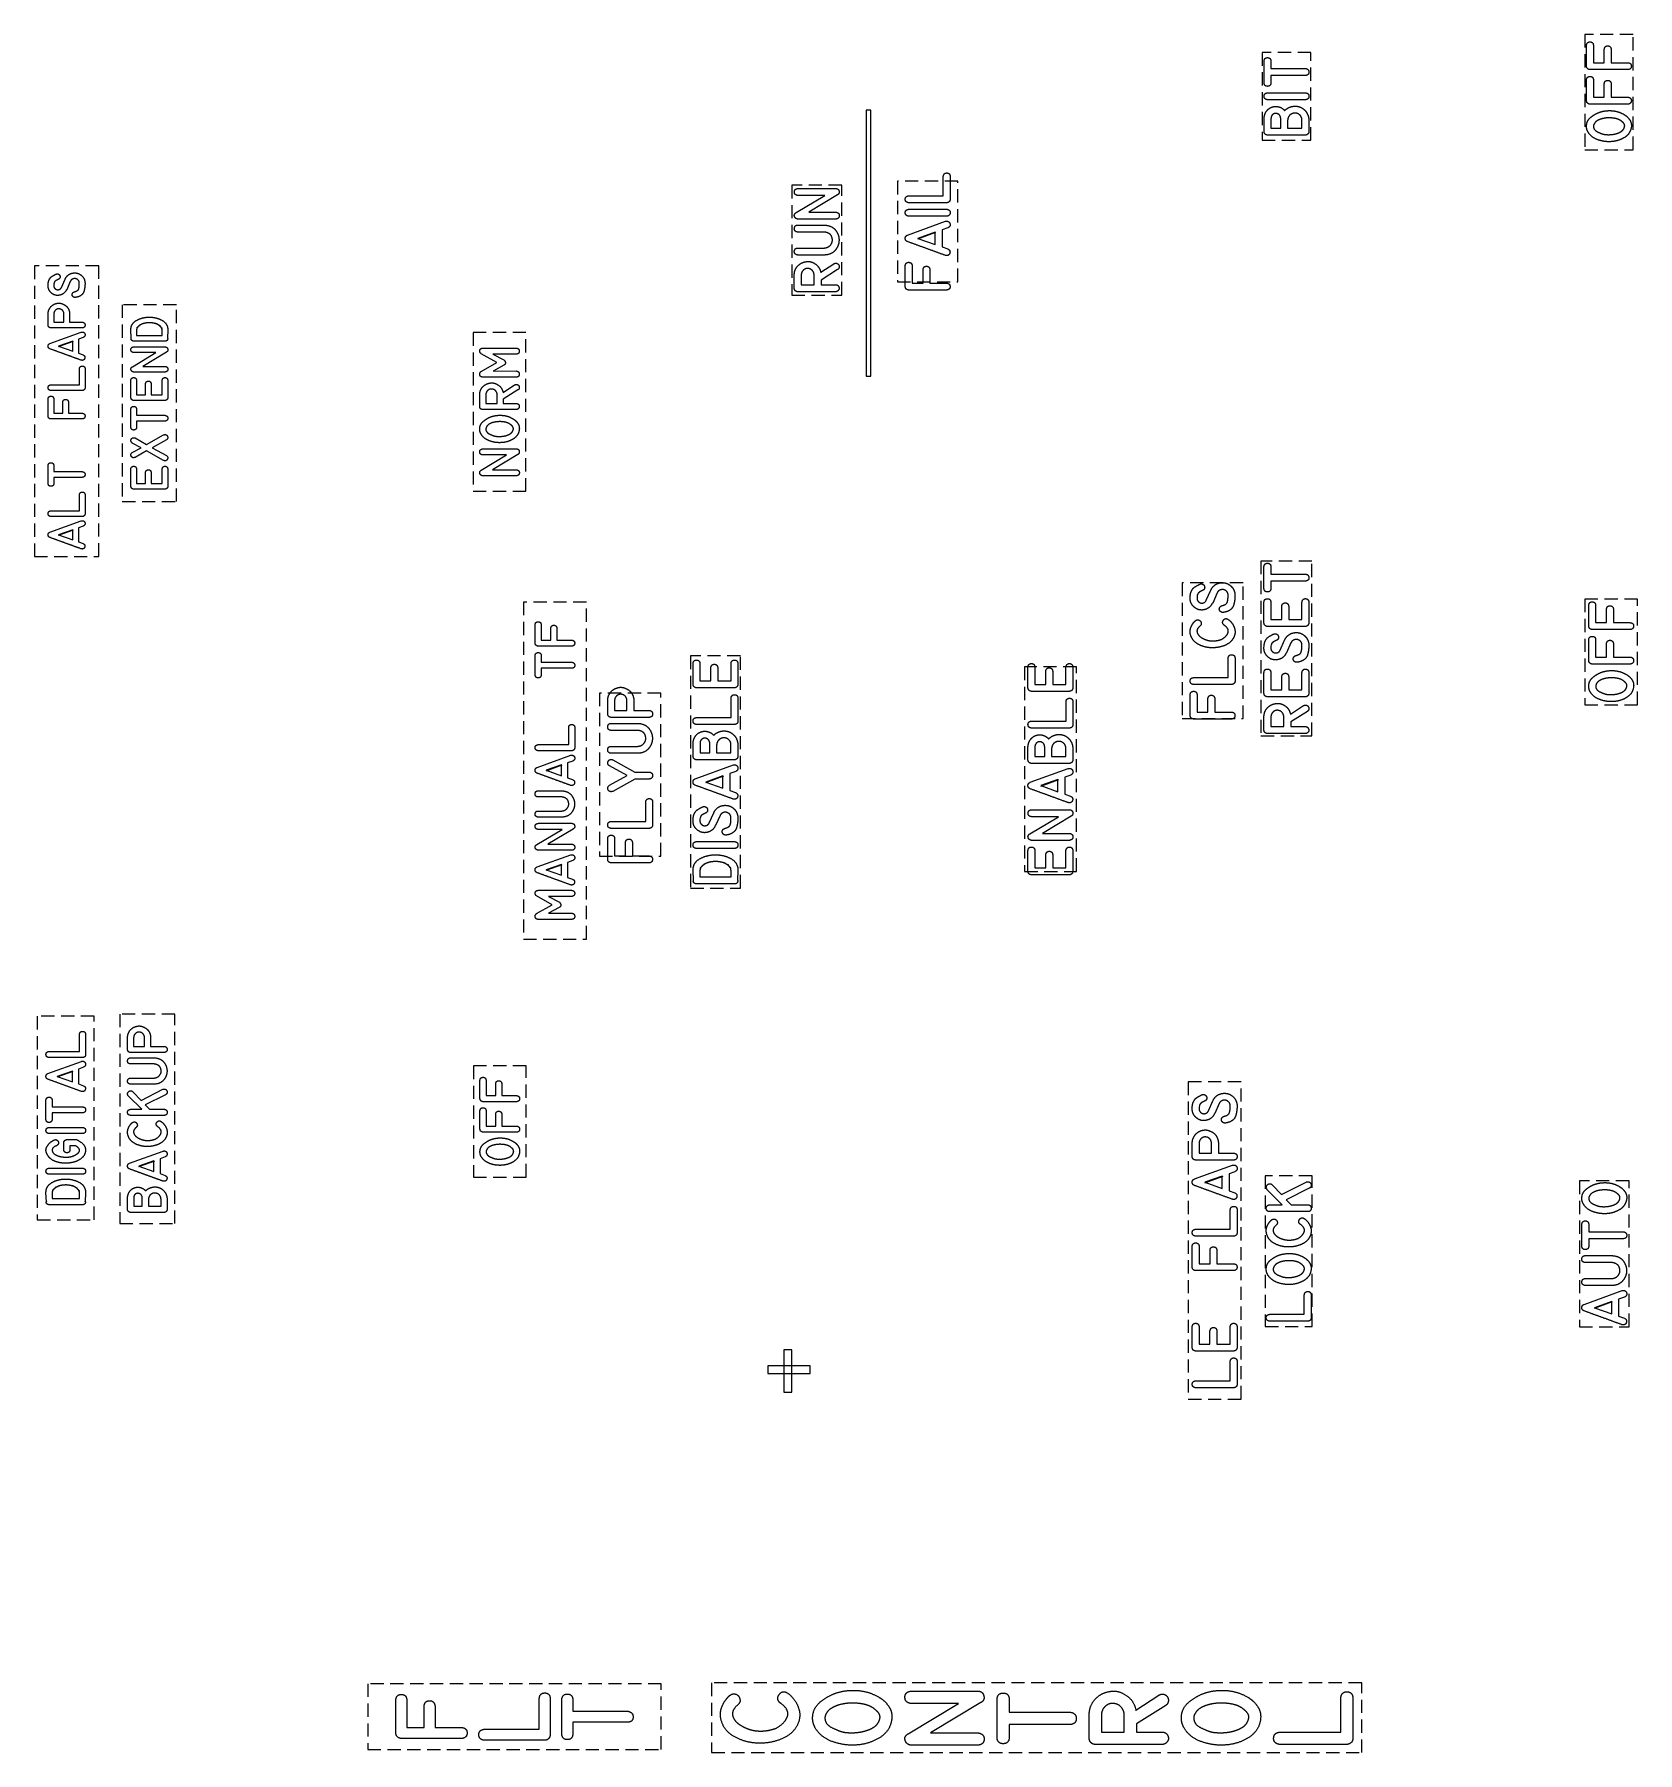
# Model space of a CAD drawing. Header units: millimetres. Extents: x -31.6 to 29, y -37.6 to 27.4.
import ezdxf

# ---------------------------------------------------------------- set-up
doc = ezdxf.new("R2010")
doc.units = ezdxf.units.MM
doc.linetypes.add('DASHED', pattern=[0.75, 0.5, -0.25])
doc.layers.get('0').update_dxf_attribs({"linetype": 'CONTINUOUS'})

msp = doc.modelspace()

# ---------------------------------------------------------------- linework, layer by layer
at = {"linetype": 'DASHED'}
for p, q in [((28.83, 27.362), (27, 27.362)), ((27, 27.362), (27, 23)), ((28.83, 23), (28.83, 27.362)), ((16.641, 26.677), (14.792, 26.677)), ((14.792, 26.677), (14.792, 23.356)), ((16.641, 23.356), (16.641, 26.677)), ((14.792, 23.356), (16.641, 23.356)), ((27, 23), (28.83, 23)), ((-1.105, 21.657), (-3, 21.657)), ((-3, 21.657), (-3, 17.5)), ((-1.105, 17.5), (-1.105, 21.657)), ((3.288, 21.809), (1, 21.809)), ((1, 21.809), (1, 18)), ((3.288, 18), (3.288, 21.809)), ((-29.211, 18.605), (-31.647, 18.605)), ((-31.647, 18.605), (-31.647, 7.612)), ((-29.211, 7.612), (-29.211, 18.605)), ((1, 18), (3.288, 18)), ((-26.271, 17.136), (-28.325, 17.136)), ((-28.325, 17.136), (-28.325, 9.686)), ((-26.271, 9.686), (-26.271, 17.136)), ((-3, 17.5), (-1.105, 17.5)), ((-13.052, 16.079), (-15.052, 16.079)), ((-15.052, 16.079), (-15.052, 10.079)), ((-13.052, 10.079), (-13.052, 16.079)), ((-15.052, 10.079), (-13.052, 10.079)), ((-28.325, 9.686), (-26.271, 9.686)), ((-31.647, 7.612), (-29.211, 7.612)), ((16.678, 7.438), (14.752, 7.438)), ((14.752, 7.438), (14.752, 0.831)), ((16.678, 0.831), (16.678, 7.438)), ((14.073, 6.611), (11.77, 6.611)), ((11.77, 6.611), (11.77, 1.477)), ((14.073, 1.477), (14.073, 6.611)), ((-10.764, 5.885), (-13.149, 5.885)), ((-13.149, 5.885), (-13.149, -6.859)), ((-10.764, -6.859), (-10.764, 5.885)), ((29, 6), (27, 6)), ((27, 6), (27, 2)), ((29, 2), (29, 6)), ((-4.937, 3.852), (-6.829, 3.852)), ((-6.829, 3.852), (-6.829, -4.931)), ((-4.937, -4.931), (-4.937, 3.852)), ((7.77, 3.432), (5.805, 3.432)), ((5.805, 3.432), (5.805, -4.304)), ((7.77, -4.304), (7.77, 3.432)), ((-7.949, 2.445), (-10.274, 2.445)), ((-10.274, 2.445), (-10.274, -3.726)), ((-7.949, -3.726), (-7.949, 2.445)), ((27, 2), (29, 2)), ((11.77, 1.477), (14.073, 1.477)), ((14.752, 0.831), (16.678, 0.831)), ((-10.274, -3.726), (-7.949, -3.726)), ((5.805, -4.304), (7.77, -4.304)), ((-6.829, -4.931), (-4.937, -4.931)), ((-13.149, -6.859), (-10.764, -6.859)), ((-26.328, -9.697), (-28.419, -9.697)), ((-28.419, -9.697), (-28.419, -17.624)), ((-26.328, -17.624), (-26.328, -9.697)), ((-29.384, -9.784), (-31.535, -9.784)), ((-31.535, -9.784), (-31.535, -17.476)), ((-29.384, -17.476), (-29.384, -9.784)), ((-13.043, -11.661), (-15.039, -11.661)), ((-15.039, -11.661), (-15.039, -15.864)), ((-13.043, -15.864), (-13.043, -11.661)), ((14, -12.262), (12, -12.262)), ((12, -12.262), (12, -24.262)), ((14, -24.262), (14, -12.262)), ((-15.039, -15.864), (-13.043, -15.864)), ((16.689, -15.813), (14.912, -15.813)), ((14.912, -15.813), (14.912, -21.523)), ((16.689, -21.523), (16.689, -15.813)), ((28.678, -16.012), (26.797, -16.012)), ((26.797, -16.012), (26.797, -21.528)), ((28.678, -21.528), (28.678, -16.012)), ((-31.535, -17.476), (-29.384, -17.476)), ((-28.419, -17.624), (-26.328, -17.624)), ((14.912, -21.523), (16.689, -21.523)), ((26.797, -21.528), (28.678, -21.528)), ((12, -24.262), (14, -24.262)), ((-7.932, -35.029), (-19.039, -35.029)), ((-19.039, -35.029), (-19.039, -37.517)), ((-7.932, -37.517), (-7.932, -35.029)), ((18.562, -35), (-6.03, -35)), ((-6.03, -35), (-6.03, -37.637)), ((18.562, -37.637), (18.562, -35)), ((-19.039, -37.517), (-7.932, -37.517)), ((-6.03, -37.637), (18.562, -37.637))]:
    msp.add_line(p, q, dxfattribs=at)
for p, q in [((27.065, 26.16), (27.065, 26.944)), ((27.327, 26.946), (27.327, 26.289)), ((27.739, 26.289), (27.739, 26.794)), ((28.001, 26.799), (28.001, 26.289)), ((14.867, 25.528), (14.867, 26.35)), ((15.129, 26.353), (15.129, 26.071)), ((15.129, 26.071), (16.437, 26.071)), ((28.635, 26.027), (27.195, 26.027)), ((27.327, 26.289), (27.739, 26.289)), ((28.001, 26.289), (28.63, 26.289)), ((16.437, 25.808), (15.129, 25.808)), ((15.129, 25.808), (15.129, 25.524)), ((27.065, 24.855), (27.065, 25.639)), ((27.327, 25.64), (27.327, 24.984)), ((27.739, 24.984), (27.739, 25.489)), ((28.001, 25.494), (28.001, 24.984)), ((16.44, 24.888), (14.997, 24.888)), ((14.998, 25.153), (16.438, 25.153)), ((28.635, 24.721), (27.195, 24.721)), ((27.327, 24.984), (27.739, 24.984)), ((28.001, 24.984), (28.63, 24.984)), ((14.867, 23.682), (14.867, 24.186)), ((15.131, 24.187), (15.131, 23.815)), ((15.499, 23.815), (15.499, 24.191)), ((15.761, 24.123), (15.761, 23.815)), ((16.303, 23.815), (16.303, 24.121)), ((16.566, 24.119), (16.566, 24.116)), ((16.566, 24.116), (16.566, 23.68)), ((16.439, 23.551), (14.997, 23.551)), ((15.131, 23.815), (15.499, 23.815)), ((15.761, 23.815), (16.303, 23.815)), ((-2.765, 21.53), (-1.331, 21.53)), ((2.735, 21.254), (2.734, 21.987)), ((2.995, 21.988), (2.995, 21.122)), ((-2.832, 20.618), (-1.748, 21.267)), ((-1.748, 21.267), (-2.77, 21.267)), ((-1.269, 21.286), (-2.35, 20.636)), ((2.868, 20.991), (1.425, 20.991)), ((1.429, 21.254), (2.735, 21.254)), ((-1.329, 20.373), (-2.77, 20.373)), ((-2.35, 20.636), (-1.33, 20.636)), ((1.381, 19.769), (2.82, 20.29)), ((2.868, 20.483), (1.425, 20.483)), ((1.426, 20.748), (2.866, 20.748)), ((-2.771, 20.146), (-1.768, 20.146)), ((-1.769, 19.883), (-2.771, 19.883)), ((-1.768, 20.146), (-1.755, 20.146)), ((2.426, 19.875), (1.776, 19.644)), ((1.776, 19.628), (2.459, 19.875)), ((1.776, 19.644), (2.426, 19.413)), ((2.426, 19.413), (2.426, 19.875)), ((2.911, 20.043), (2.688, 19.963)), ((2.688, 19.963), (2.688, 19.324)), ((-2.771, 19.279), (-1.765, 19.279)), ((-1.768, 19.015), (-2.771, 19.015)), ((-1.751, 19.015), (-1.768, 19.015)), ((2.688, 19.324), (2.905, 19.246)), ((-2.902, 17.757), (-2.902, 18.262)), ((-2.639, 18.272), (-2.639, 17.89)), ((-2.152, 17.89), (-2.152, 18.262)), ((-1.9, 18.361), (-1.407, 18.683)), ((-1.899, 18.356), (-1.9, 18.361)), ((-1.261, 18.464), (-1.89, 18.066)), ((1.295, 17.822), (1.295, 18.606)), ((1.557, 18.608), (1.557, 17.951)), ((1.968, 17.951), (1.968, 18.456)), ((2.23, 18.461), (2.23, 17.951)), ((-31.128, 17.85), (-31.126, 17.933)), ((-30.911, 17.91), (-30.913, 17.85)), ((-30.904, 17.952), (-30.911, 17.91)), ((-30.628, 17.778), (-30.626, 17.785)), ((-30.626, 17.785), (-30.623, 17.789)), ((-30.623, 17.789), (-30.485, 18.103)), ((-30.485, 18.103), (-30.48, 18.116)), ((-30.48, 18.116), (-30.475, 18.125)), ((-30.475, 18.125), (-30.467, 18.14)), ((-30.425, 17.704), (-30.444, 17.688)), ((-30.288, 18.016), (-30.425, 17.704)), ((-30.141, 17.621), (-30.135, 17.623)), ((-1.334, 17.626), (-2.771, 17.626)), ((-2.639, 17.89), (-2.152, 17.89)), ((-1.89, 18.066), (-1.89, 17.89)), ((-1.89, 17.89), (-1.334, 17.89)), ((2.864, 17.689), (1.425, 17.689)), ((1.557, 17.951), (1.968, 17.951)), ((2.23, 17.951), (2.859, 17.951)), ((-31.128, 16.786), (-31.128, 16.796)), ((-31.128, 16.365), (-31.128, 16.786)), ((-31.128, 16.358), (-31.128, 16.365)), ((-29.835, 16.257), (-31.022, 16.257)), ((-30.912, 16.786), (-30.912, 16.474)), ((-30.912, 16.474), (-30.529, 16.474)), ((-30.529, 16.474), (-30.529, 16.786)), ((-30.312, 16.799), (-30.312, 16.786)), ((-30.312, 16.786), (-30.312, 16.474)), ((-30.312, 16.474), (-29.837, 16.474)), ((-31.057, 15.669), (-29.873, 16.098)), ((-30.196, 15.756), (-30.732, 15.566)), ((-30.732, 15.553), (-30.169, 15.756)), ((-30.196, 15.376), (-30.196, 15.756)), ((-29.797, 15.895), (-29.981, 15.829)), ((-29.981, 15.829), (-29.981, 15.303)), ((-27.984, 15.865), (-27.997, 16.18)), ((-27.984, 15.865), (-27.984, 15.865)), ((-26.693, 15.757), (-27.887, 15.758)), ((-27.781, 16.18), (-27.781, 15.973)), ((-27.781, 15.973), (-26.814, 15.973)), ((-26.814, 15.973), (-26.814, 16.18)), ((-26.693, 15.758), (-26.693, 15.757)), ((-26.598, 16.18), (-26.612, 15.865)), ((-26.612, 15.865), (-26.612, 15.866)), ((-26.612, 15.866), (-26.598, 15.863)), ((-30.732, 15.566), (-30.196, 15.376)), ((-29.981, 15.303), (-29.802, 15.239)), ((-27.94, 14.789), (-27.047, 15.323)), ((-27.047, 15.323), (-27.889, 15.323)), ((-27.885, 15.54), (-26.704, 15.54)), ((-26.653, 15.339), (-27.543, 14.804)), ((-14.159, 14.944), (-14.746, 15.28)), ((-14.683, 15.495), (-13.417, 15.495)), ((-13.415, 15.263), (-14.299, 15.263)), ((-14.299, 15.263), (-13.885, 15.044)), ((-29.943, 14.104), (-29.943, 14.707)), ((-29.728, 14.708), (-29.728, 13.995)), ((-26.702, 14.587), (-27.889, 14.587)), ((-27.543, 14.804), (-26.703, 14.804)), ((-14.746, 14.612), (-14.159, 14.944)), ((-13.417, 14.395), (-14.686, 14.395)), ((-13.886, 14.844), (-14.297, 14.627)), ((-14.297, 14.627), (-13.418, 14.628)), ((-29.833, 13.887), (-31.021, 13.887)), ((-31.018, 14.104), (-29.943, 14.104)), ((-27.997, 13.623), (-27.997, 14.268)), ((-27.783, 14.27), (-27.783, 13.729)), ((-27.783, 13.729), (-27.444, 13.729)), ((-27.444, 13.729), (-27.444, 14.138)), ((-27.226, 14.139), (-27.226, 13.729)), ((-27.226, 13.729), (-26.814, 13.729)), ((-26.814, 13.729), (-26.814, 14.27)), ((-26.598, 14.271), (-26.598, 13.619)), ((-14.802, 13.284), (-14.802, 13.73)), ((-14.57, 13.739), (-14.57, 13.402)), ((-14.14, 13.402), (-14.14, 13.73)), ((-13.918, 13.817), (-13.483, 14.102)), ((-13.917, 13.813), (-13.918, 13.817)), ((-13.354, 13.909), (-13.909, 13.557)), ((-31.128, 12.922), (-31.128, 13.567)), ((-30.913, 13.569), (-30.913, 13.028)), ((-30.913, 13.028), (-30.574, 13.028)), ((-30.574, 13.028), (-30.574, 13.444)), ((-30.358, 13.448), (-30.358, 13.028)), ((-30.358, 13.028), (-29.84, 13.028)), ((-27.997, 12.503), (-27.997, 13.18)), ((-26.705, 13.512), (-27.892, 13.512)), ((-27.781, 13.183), (-27.781, 12.951)), ((-13.418, 13.169), (-14.687, 13.169)), ((-14.57, 13.402), (-14.14, 13.402)), ((-13.909, 13.557), (-13.909, 13.402)), ((-13.909, 13.402), (-13.418, 13.402)), ((-29.836, 12.812), (-31.021, 12.812)), ((-27.781, 12.951), (-26.705, 12.951)), ((-26.704, 12.734), (-27.781, 12.734)), ((-27.781, 12.734), (-27.781, 12.5)), ((-27.608, 11.726), (-27.943, 11.904)), ((-27.942, 11.549), (-27.608, 11.726)), ((-27.837, 12.094), (-27.401, 11.849)), ((-27.401, 11.849), (-26.757, 12.21)), ((-26.653, 12.021), (-27.194, 11.726)), ((-27.194, 11.726), (-26.654, 11.435)), ((-31.128, 10.373), (-31.128, 11.05)), ((-30.912, 11.052), (-30.912, 10.821)), ((-27.401, 11.605), (-27.838, 11.359)), ((-26.757, 11.243), (-27.401, 11.605)), ((-14.74, 10.878), (-13.784, 11.451)), ((-13.784, 11.451), (-14.686, 11.451)), ((-14.681, 11.683), (-13.416, 11.683)), ((-13.362, 11.468), (-14.315, 10.895)), ((-30.912, 10.821), (-29.835, 10.821)), ((-29.835, 10.604), (-30.912, 10.604)), ((-30.912, 10.604), (-30.912, 10.37)), ((-27.997, 10.268), (-27.997, 10.913)), ((-27.783, 10.916), (-27.783, 10.374)), ((-27.444, 10.374), (-27.444, 10.783)), ((-27.226, 10.785), (-27.226, 10.374)), ((-26.814, 10.374), (-26.814, 10.915)), ((-26.598, 10.917), (-26.598, 10.264)), ((-13.414, 10.662), (-14.686, 10.662)), ((-14.315, 10.895), (-13.415, 10.895)), ((-29.943, 9.337), (-29.943, 9.941)), ((-29.728, 9.941), (-29.728, 9.228)), ((-26.705, 10.157), (-27.892, 10.157)), ((-27.783, 10.374), (-27.444, 10.374)), ((-27.226, 10.374), (-26.814, 10.374)), ((-29.833, 9.12), (-31.021, 9.12)), ((-31.018, 9.337), (-29.943, 9.337)), ((-31.057, 8.532), (-29.873, 8.962)), ((-30.196, 8.62), (-30.732, 8.43)), ((-30.732, 8.416), (-30.169, 8.62)), ((-30.196, 8.239), (-30.196, 8.62)), ((-29.797, 8.758), (-29.981, 8.692)), ((-29.981, 8.692), (-29.981, 8.166)), ((-30.732, 8.43), (-30.196, 8.239)), ((-29.981, 8.166), (-29.802, 8.102)), ((14.865, 6.401), (14.865, 7.224)), ((15.128, 7.227), (15.128, 6.945)), ((15.128, 6.945), (16.435, 6.945)), ((16.435, 6.682), (15.128, 6.682)), ((15.128, 6.682), (15.128, 6.398)), ((12.072, 6.028), (12.075, 6.128)), ((12.335, 6.1), (12.333, 6.028)), ((12.344, 6.152), (12.335, 6.1)), ((12.679, 5.941), (12.682, 5.949)), ((12.682, 5.949), (12.685, 5.953)), ((12.685, 5.953), (12.853, 6.335)), ((12.853, 6.335), (12.86, 6.35)), ((12.86, 6.35), (12.866, 6.362)), ((12.866, 6.362), (12.875, 6.38)), ((12.926, 5.851), (12.903, 5.831)), ((13.092, 6.23), (12.926, 5.851)), ((14.865, 5.099), (14.865, 5.881)), ((15.126, 5.885), (15.126, 5.227)), ((16.303, 5.227), (16.303, 5.884)), ((16.565, 5.886), (16.565, 5.094)), ((13.271, 5.749), (13.278, 5.752)), ((13.504, 5.235), (13.515, 5.227)), ((15.126, 5.227), (15.537, 5.227)), ((15.537, 5.227), (15.537, 5.724)), ((15.802, 5.726), (15.802, 5.227)), ((15.802, 5.227), (16.303, 5.227)), ((27.15, 4.979), (27.15, 5.763)), ((27.412, 5.765), (27.412, 5.108)), ((27.824, 5.108), (27.824, 5.613)), ((28.086, 5.618), (28.086, 5.108)), ((-12.706, 4.335), (-12.706, 5.026)), ((-12.475, 5.027), (-12.475, 4.448)), ((-12.111, 4.448), (-12.111, 4.894)), ((-11.88, 4.898), (-11.88, 4.448)), ((16.435, 4.964), (14.994, 4.964)), ((28.72, 4.846), (27.28, 4.846)), ((27.412, 5.108), (27.824, 5.108)), ((28.086, 5.108), (28.715, 5.108)), ((-11.321, 4.217), (-12.591, 4.217)), ((-12.475, 4.448), (-12.111, 4.448)), ((-11.88, 4.448), (-11.325, 4.448)), ((14.865, 4.141), (14.868, 4.242)), ((15.129, 4.214), (15.126, 4.141)), ((15.138, 4.266), (15.129, 4.214)), ((15.472, 4.054), (15.476, 4.062)), ((15.476, 4.062), (15.479, 4.067)), ((15.479, 4.067), (15.646, 4.448)), ((15.646, 4.448), (15.653, 4.464)), ((15.653, 4.464), (15.659, 4.476)), ((15.659, 4.476), (15.669, 4.493)), ((15.72, 3.964), (15.696, 3.944)), ((15.886, 4.343), (15.72, 3.964)), ((27.15, 3.674), (27.15, 4.458)), ((27.412, 4.459), (27.412, 3.803)), ((27.824, 3.803), (27.824, 4.308)), ((28.086, 4.313), (28.086, 3.803)), ((-12.706, 3.135), (-12.706, 3.861)), ((-12.474, 3.863), (-12.474, 3.615)), ((-12.474, 3.615), (-11.32, 3.615)), ((-11.32, 3.383), (-12.474, 3.383)), ((-12.474, 3.383), (-12.474, 3.132)), ((-6.732, 2.778), (-6.732, 3.561)), ((-6.472, 3.564), (-6.472, 2.906)), ((-6.06, 2.906), (-6.06, 3.403)), ((-5.796, 3.405), (-5.796, 2.906)), ((-5.295, 2.906), (-5.295, 3.563)), ((-5.033, 3.565), (-5.033, 2.773)), ((5.938, 2.643), (5.938, 3.426)), ((6.198, 3.429), (6.198, 2.771)), ((6.61, 2.771), (6.61, 3.269)), ((6.874, 3.27), (6.874, 2.771)), ((7.375, 2.771), (7.375, 3.429)), ((7.637, 3.43), (7.637, 2.638)), ((13.512, 3.03), (13.511, 3.763)), ((13.772, 3.764), (13.772, 2.898)), ((16.065, 3.863), (16.071, 3.865)), ((28.72, 3.54), (27.28, 3.54)), ((27.412, 3.803), (27.824, 3.803)), ((28.086, 3.803), (28.715, 3.803)), ((-5.163, 2.643), (-6.604, 2.643)), ((-6.472, 2.906), (-6.06, 2.906)), ((-5.796, 2.906), (-5.295, 2.906)), ((6.198, 2.771), (6.61, 2.771)), ((6.874, 2.771), (7.375, 2.771)), ((13.645, 2.767), (12.202, 2.767)), ((12.206, 3.03), (13.512, 3.03)), ((14.865, 2.436), (14.865, 3.218)), ((15.126, 3.222), (15.126, 2.564)), ((15.537, 2.564), (15.537, 3.061)), ((15.802, 3.063), (15.802, 2.564)), ((16.303, 2.564), (16.303, 3.221)), ((16.565, 3.223), (16.565, 2.431)), ((-9.96, 2.166), (-9.96, 2.178)), ((-9.96, 1.655), (-9.96, 2.166)), ((-9.698, 2.166), (-9.698, 1.788)), ((-9.232, 1.788), (-9.232, 2.166)), ((-8.97, 2.182), (-8.969, 2.166)), ((-8.969, 2.166), (-8.969, 1.788)), ((-5.292, 1.517), (-5.293, 2.25)), ((-5.032, 2.251), (-5.032, 1.385)), ((7.507, 2.509), (6.066, 2.509)), ((7.378, 1.383), (7.377, 2.116)), ((7.638, 2.117), (7.638, 1.25)), ((12.072, 1.595), (12.072, 2.379)), ((12.334, 2.381), (12.334, 1.724)), ((12.746, 1.724), (12.746, 2.229)), ((13.007, 2.234), (13.007, 1.724)), ((16.435, 2.301), (14.994, 2.301)), ((15.126, 2.564), (15.537, 2.564)), ((15.802, 2.564), (16.303, 2.564)), ((15.867, 1.646), (16.36, 1.969)), ((-9.96, 1.647), (-9.96, 1.655)), ((-8.391, 1.523), (-9.832, 1.523)), ((-9.698, 1.788), (-9.232, 1.788)), ((-8.969, 1.788), (-8.392, 1.788)), ((-6.598, 1.517), (-5.292, 1.517)), ((6.072, 1.383), (7.378, 1.383)), ((13.641, 1.462), (12.202, 1.462)), ((12.334, 1.724), (12.746, 1.724)), ((13.007, 1.724), (13.637, 1.724)), ((14.865, 1.042), (14.865, 1.548)), ((15.128, 1.557), (15.128, 1.175)), ((15.615, 1.175), (15.615, 1.548)), ((15.868, 1.642), (15.867, 1.646)), ((16.506, 1.75), (15.877, 1.352)), ((15.877, 1.352), (15.877, 1.175)), ((-11.435, 0.494), (-11.436, 1.14)), ((-11.206, 1.141), (-11.206, 0.377)), ((-9.83, 1.296), (-8.827, 1.296)), ((-8.828, 1.034), (-9.83, 1.034)), ((-8.827, 1.296), (-8.814, 1.296)), ((-5.159, 1.254), (-6.602, 1.254)), ((7.511, 1.12), (6.068, 1.12)), ((16.433, 0.912), (14.996, 0.912)), ((15.128, 1.175), (15.615, 1.175)), ((15.877, 1.175), (16.433, 1.175)), ((-12.63, -0.369), (-11.36, 0.092)), ((-11.318, 0.261), (-12.591, 0.261)), ((-12.587, 0.494), (-11.435, 0.494)), ((-9.83, 0.429), (-8.824, 0.429)), ((-8.827, 0.166), (-9.83, 0.166)), ((-8.81, 0.166), (-8.827, 0.166)), ((-6.732, 0.048), (-6.732, 0.553)), ((-6.468, 0.553), (-6.468, 0.181)), ((-6.468, 0.181), (-6.1, 0.181)), ((-6.1, 0.181), (-6.1, 0.558)), ((-5.838, 0.489), (-5.838, 0.181)), ((-5.838, 0.181), (-5.296, 0.181)), ((-5.296, 0.181), (-5.296, 0.488)), ((-5.033, 0.485), (-5.033, 0.482)), ((-5.033, 0.482), (-5.033, 0.047)), ((5.938, -0.086), (5.938, 0.418)), ((6.202, 0.419), (6.202, 0.047)), ((6.202, 0.047), (6.57, 0.047)), ((6.57, 0.047), (6.57, 0.423)), ((6.832, 0.355), (6.832, 0.047)), ((6.832, 0.047), (7.374, 0.047)), ((7.374, 0.047), (7.374, 0.353)), ((7.637, 0.351), (7.637, 0.348)), ((7.637, 0.348), (7.637, -0.088)), ((-11.707, -0.275), (-12.281, -0.478)), ((-12.281, -0.493), (-11.678, -0.275)), ((-12.281, -0.478), (-11.707, -0.683)), ((-11.707, -0.683), (-11.707, -0.275)), ((-11.28, -0.127), (-11.476, -0.198)), ((-11.476, -0.198), (-11.476, -0.761)), ((-9.219, -0.677), (-9.894, -0.309)), ((-9.769, -0.08), (-8.935, -0.546)), ((-8.935, -0.546), (-8.398, -0.546)), ((-6.646, -0.797), (-5.207, -0.275)), ((-5.16, -0.083), (-6.602, -0.083)), ((-5.116, -0.523), (-5.339, -0.603)), ((-5.339, -0.603), (-5.339, -1.242)), ((6.024, -0.931), (7.463, -0.41)), ((7.51, -0.217), (6.068, -0.217)), ((-12.591, -1.253), (-11.705, -1.253)), ((-11.705, -1.253), (-11.694, -1.253)), ((-11.476, -0.761), (-11.285, -0.83)), ((-9.893, -1.043), (-9.219, -0.677)), ((-8.935, -0.807), (-9.768, -1.273)), ((-8.394, -0.807), (-8.935, -0.807)), ((-5.6, -0.691), (-6.251, -0.921)), ((-6.251, -0.938), (-5.567, -0.691)), ((-6.251, -0.921), (-5.6, -1.153)), ((-5.6, -1.153), (-5.6, -0.691)), ((-5.339, -1.242), (-5.122, -1.319)), ((7.07, -0.825), (6.419, -1.056)), ((6.419, -1.072), (7.103, -0.825)), ((6.419, -1.056), (7.07, -1.287)), ((7.07, -1.287), (7.07, -0.825)), ((7.554, -0.657), (7.331, -0.737)), ((7.331, -0.737), (7.331, -1.376)), ((-11.706, -1.484), (-12.591, -1.484)), ((-8.521, -2.412), (-8.521, -1.679)), ((-8.26, -1.678), (-8.26, -2.545)), ((7.331, -1.376), (7.548, -1.454)), ((-12.591, -2.018), (-11.703, -2.018)), ((-11.705, -2.25), (-12.591, -2.25)), ((-12.585, -2.483), (-11.32, -2.483)), ((-11.69, -2.25), (-11.705, -2.25)), ((-9.826, -2.412), (-8.521, -2.412)), ((-6.732, -2.395), (-6.729, -2.294)), ((-6.469, -2.322), (-6.471, -2.394)), ((-6.46, -2.27), (-6.469, -2.322)), ((-6.125, -2.481), (-6.121, -2.474)), ((-6.121, -2.474), (-6.119, -2.469)), ((-6.119, -2.469), (-5.951, -2.087)), ((-5.951, -2.087), (-5.944, -2.072)), ((-5.944, -2.072), (-5.938, -2.06)), ((-5.938, -2.06), (-5.928, -2.043)), ((-5.878, -2.571), (-5.901, -2.592)), ((-5.711, -2.192), (-5.878, -2.571)), ((6.008, -2.882), (7.092, -2.233)), ((7.092, -2.233), (6.07, -2.233)), ((6.074, -1.969), (7.508, -1.969)), ((7.57, -2.214), (6.489, -2.863)), ((-12.644, -3.288), (-11.688, -2.715)), ((-11.688, -2.715), (-12.589, -2.715)), ((-11.265, -2.698), (-12.219, -3.271)), ((-9.96, -3.847), (-9.96, -3.063)), ((-8.388, -2.676), (-9.831, -2.676)), ((-9.699, -3.062), (-9.699, -3.718)), ((-9.287, -3.718), (-9.287, -3.213)), ((-9.025, -3.209), (-9.025, -3.718)), ((-6.6, -3.172), (-5.161, -3.172)), ((-5.533, -2.673), (-5.526, -2.67)), ((7.511, -3.127), (6.069, -3.127)), ((6.489, -2.863), (7.509, -2.863)), ((-12.63, -4.134), (-11.36, -3.673)), ((-11.318, -3.504), (-12.59, -3.504)), ((-12.219, -3.271), (-11.319, -3.271)), ((-11.28, -3.892), (-11.476, -3.963)), ((-9.699, -3.718), (-9.287, -3.718)), ((-9.025, -3.718), (-8.396, -3.718)), ((-5.159, -3.437), (-6.602, -3.437)), ((5.938, -4.297), (5.938, -3.515)), ((6.198, -3.512), (6.198, -4.169)), ((6.61, -4.169), (6.61, -3.672)), ((6.874, -3.671), (6.874, -4.169)), ((7.375, -4.169), (7.375, -3.512)), ((7.637, -3.51), (7.637, -4.302)), ((-11.707, -4.04), (-12.281, -4.243)), ((-12.281, -4.258), (-11.678, -4.04)), ((-12.281, -4.243), (-11.707, -4.448)), ((-11.707, -4.448), (-11.707, -4.04)), ((-11.476, -3.963), (-11.476, -4.526)), ((-11.476, -4.526), (-11.285, -4.595)), ((-8.391, -3.981), (-9.83, -3.981)), ((-6.715, -4.644), (-6.732, -4.26)), ((-6.469, -4.26), (-6.469, -4.511)), ((-6.469, -4.511), (-5.295, -4.511)), ((-5.295, -4.511), (-5.295, -4.26)), ((-5.033, -4.26), (-5.049, -4.644)), ((7.507, -4.432), (6.066, -4.432)), ((6.198, -4.169), (6.61, -4.169)), ((6.874, -4.169), (7.375, -4.169)), ((-12.587, -5.017), (-11.321, -5.017)), ((-6.715, -4.643), (-6.715, -4.644)), ((-5.148, -4.774), (-6.598, -4.773)), ((-5.148, -4.773), (-5.148, -4.774)), ((-5.049, -4.644), (-5.049, -4.642)), ((-5.049, -4.642), (-5.033, -4.646)), ((-12.063, -5.568), (-12.65, -5.232)), ((-12.65, -5.9), (-12.063, -5.568)), ((-11.319, -5.249), (-12.203, -5.249)), ((-12.203, -5.249), (-11.789, -5.468)), ((-11.79, -5.668), (-12.201, -5.885)), ((-11.32, -6.117), (-12.59, -6.117)), ((-12.201, -5.885), (-11.322, -5.884)), ((-29.938, -11.115), (-29.939, -10.468)), ((-29.709, -10.467), (-29.709, -11.232)), ((-28.123, -10.587), (-28.123, -10.576)), ((-28.123, -11.038), (-28.123, -10.587)), ((-28.123, -11.045), (-28.123, -11.038)), ((-27.891, -10.587), (-27.891, -10.921)), ((-27.891, -10.921), (-27.481, -10.921)), ((-27.481, -10.921), (-27.481, -10.587)), ((-27.249, -10.573), (-27.248, -10.587)), ((-27.248, -10.587), (-27.248, -10.921)), ((-27.248, -10.921), (-26.739, -10.921)), ((-31.133, -11.948), (-29.863, -11.487)), ((-29.821, -11.347), (-31.094, -11.347)), ((-31.09, -11.115), (-29.938, -11.115)), ((-26.738, -11.154), (-28.01, -11.154)), ((-28.008, -11.354), (-27.123, -11.354)), ((-27.124, -11.586), (-28.008, -11.586)), ((-27.123, -11.354), (-27.112, -11.354)), ((-30.21, -11.854), (-30.784, -12.057)), ((-30.784, -12.072), (-30.181, -11.854)), ((-30.784, -12.057), (-30.21, -12.262)), ((-30.21, -12.262), (-30.21, -11.854)), ((-29.783, -11.706), (-29.979, -11.777)), ((-29.979, -11.777), (-29.979, -12.34)), ((-29.979, -12.34), (-29.788, -12.409)), ((-28.008, -12.119), (-27.12, -12.119)), ((-14.791, -12.898), (-14.791, -12.207)), ((-14.56, -12.205), (-14.56, -12.784)), ((-14.196, -12.784), (-14.196, -12.339)), ((-13.965, -12.335), (-13.965, -12.784)), ((-31.209, -13.683), (-31.209, -12.958)), ((-30.977, -12.955), (-30.977, -13.203)), ((-27.588, -13.299), (-28.092, -12.798)), ((-27.123, -12.352), (-28.008, -12.352)), ((-27.925, -12.635), (-27.612, -12.963)), ((-27.612, -12.963), (-26.789, -12.543)), ((-26.685, -12.751), (-27.454, -13.135)), ((-27.108, -12.352), (-27.123, -12.352)), ((-14.56, -12.784), (-14.196, -12.784)), ((-13.965, -12.784), (-13.41, -12.784)), ((12.764, -13.362), (12.932, -12.98)), ((12.932, -12.98), (12.938, -12.965)), ((12.938, -12.965), (12.944, -12.953)), ((12.944, -12.953), (12.954, -12.935)), ((-30.977, -13.203), (-29.824, -13.203)), ((-29.824, -13.436), (-30.977, -13.436)), ((-30.977, -13.436), (-30.977, -13.686)), ((-28.007, -13.299), (-27.588, -13.299)), ((-26.736, -13.531), (-28.007, -13.531)), ((-27.454, -13.135), (-27.286, -13.299)), ((-27.286, -13.299), (-26.737, -13.299)), ((-14.791, -14.05), (-14.791, -13.358)), ((-13.406, -13.016), (-14.676, -13.016)), ((-14.56, -13.357), (-14.56, -13.936)), ((-14.196, -13.936), (-14.196, -13.491)), ((-13.965, -13.487), (-13.965, -13.936)), ((12.151, -13.288), (12.154, -13.187)), ((12.414, -13.215), (12.412, -13.287)), ((12.423, -13.163), (12.414, -13.215)), ((12.758, -13.374), (12.761, -13.367)), ((12.761, -13.367), (12.764, -13.362)), ((13.005, -13.464), (12.981, -13.484)), ((13.171, -13.085), (13.005, -13.464)), ((13.35, -13.566), (13.357, -13.563)), ((-29.821, -14.219), (-31.094, -14.219)), ((-31.093, -13.985), (-29.823, -13.985)), ((-26.86, -13.759), (-26.85, -13.766)), ((-13.406, -14.168), (-14.676, -14.168)), ((-14.56, -13.936), (-14.196, -13.936)), ((-13.965, -13.936), (-13.41, -13.936)), ((-30.926, -14.475), (-30.916, -14.47)), ((-30.916, -14.47), (-30.905, -14.465)), ((-30.905, -14.465), (-30.893, -14.459)), ((-30.533, -14.829), (-30.533, -14.564)), ((-30.533, -14.836), (-30.533, -14.829)), ((-30.531, -14.844), (-30.533, -14.836)), ((-30.417, -14.447), (-30.05, -14.447)), ((-30.101, -14.679), (-30.302, -14.679)), ((-30.302, -14.679), (-30.302, -14.837)), ((-30.302, -14.837), (-30.302, -14.844)), ((-30.092, -14.684), (-30.101, -14.679)), ((-30.05, -14.447), (-30.024, -14.459)), ((-30.024, -14.459), (-30.01, -14.466)), ((-30.01, -14.466), (-30.007, -14.467)), ((-30.007, -14.467), (-29.994, -14.474)), ((-29.994, -14.474), (-29.986, -14.478)), ((-29.986, -14.478), (-29.975, -14.483)), ((-29.975, -14.483), (-29.965, -14.489)), ((-29.965, -14.489), (-29.97, -14.495)), ((-28.047, -15.341), (-26.778, -14.881)), ((12.151, -14.58), (12.151, -14.567)), ((12.151, -15.091), (12.151, -14.58)), ((12.413, -14.58), (12.413, -14.958)), ((12.879, -14.958), (12.879, -14.58)), ((13.141, -14.564), (13.142, -14.579)), ((13.142, -14.579), (13.142, -14.958)), ((-31.093, -15.526), (-29.823, -15.526)), ((-27.125, -15.247), (-27.698, -15.451)), ((-27.698, -15.465), (-27.095, -15.247)), ((-27.698, -15.451), (-27.125, -15.655)), ((-27.125, -15.655), (-27.125, -15.247)), ((-26.697, -15.099), (-26.894, -15.17)), ((-26.894, -15.17), (-26.894, -15.733)), ((12.151, -15.099), (12.151, -15.091)), ((12.237, -15.936), (13.676, -15.414)), ((13.721, -15.222), (12.279, -15.222)), ((12.413, -14.958), (12.879, -14.958)), ((13.142, -14.958), (13.719, -14.958)), ((-29.821, -15.76), (-31.094, -15.76)), ((-26.894, -15.733), (-26.702, -15.802)), ((13.282, -15.83), (12.632, -16.06)), ((12.632, -16.077), (13.316, -15.83)), ((12.632, -16.06), (13.282, -16.292)), ((13.282, -16.292), (13.282, -15.83)), ((13.767, -15.662), (13.544, -15.742)), ((13.544, -15.742), (13.544, -16.381)), ((15.176, -16.157), (15.53, -16.529)), ((15.53, -16.529), (16.463, -16.052)), ((-31.194, -16.795), (-31.209, -16.457)), ((-31.194, -16.794), (-31.194, -16.795)), ((-30.977, -16.457), (-30.977, -16.678)), ((-30.977, -16.678), (-29.941, -16.678)), ((-29.941, -16.678), (-29.941, -16.457)), ((-29.71, -16.457), (-29.724, -16.795)), ((-29.724, -16.795), (-29.724, -16.793)), ((-29.724, -16.793), (-29.71, -16.797)), ((-28.123, -17.088), (-28.123, -16.643)), ((-27.89, -16.643), (-27.89, -16.971)), ((-27.565, -16.971), (-27.565, -16.639)), ((-27.334, -16.699), (-27.334, -16.971)), ((-26.856, -16.971), (-26.856, -16.701)), ((-26.624, -16.703), (-26.624, -16.706)), ((-26.624, -16.706), (-26.624, -17.09)), ((13.544, -16.381), (13.761, -16.458)), ((15.557, -16.909), (14.987, -16.341)), ((16.581, -16.288), (15.709, -16.724)), ((15.709, -16.724), (15.9, -16.909)), ((-29.811, -16.91), (-31.091, -16.909)), ((-29.811, -16.909), (-29.811, -16.91)), ((-26.736, -17.204), (-28.008, -17.204)), ((-27.89, -16.971), (-27.565, -16.971)), ((-27.334, -16.971), (-26.856, -16.971)), ((13.591, -17.836), (13.59, -17.103)), ((13.851, -17.103), (13.851, -17.969)), ((16.523, -17.173), (15.082, -17.173)), ((15.083, -16.909), (15.557, -16.909)), ((15.9, -16.909), (16.522, -16.909)), ((16.383, -17.431), (16.394, -17.439)), ((13.724, -18.1), (12.281, -18.1)), ((12.285, -17.836), (13.591, -17.836)), ((26.889, -18.477), (26.889, -17.655)), ((27.151, -17.652), (27.151, -17.933)), ((27.151, -17.933), (28.458, -17.933)), ((28.459, -18.197), (27.151, -18.197)), ((27.151, -18.197), (27.151, -18.48)), ((12.151, -19.271), (12.151, -18.488)), ((12.413, -18.486), (12.413, -19.143)), ((12.824, -19.143), (12.824, -18.638)), ((13.086, -18.633), (13.086, -19.143)), ((27.019, -18.836), (28.022, -18.836)), ((28.022, -18.836), (28.035, -18.836)), ((13.72, -19.405), (12.281, -19.405)), ((12.413, -19.143), (12.824, -19.143)), ((13.086, -19.143), (13.715, -19.143)), ((28.021, -19.099), (27.019, -19.099)), ((27.019, -19.703), (28.025, -19.703)), ((28.022, -19.967), (27.019, -19.967)), ((28.039, -19.967), (28.022, -19.967)), ((16.391, -21.056), (16.39, -20.323)), ((16.651, -20.322), (16.651, -21.189)), ((26.975, -20.681), (28.413, -20.159)), ((28.02, -20.575), (27.37, -20.805)), ((27.37, -20.822), (28.053, -20.575)), ((28.02, -21.037), (28.02, -20.575)), ((28.505, -20.407), (28.282, -20.487)), ((28.282, -20.487), (28.282, -21.126)), ((16.524, -21.319), (15.081, -21.319)), ((15.085, -21.056), (16.391, -21.056)), ((27.37, -20.805), (28.02, -21.037)), ((28.282, -21.126), (28.499, -21.203)), ((12.151, -22.312), (12.151, -21.529)), ((12.411, -21.526), (12.411, -22.184)), ((12.823, -22.184), (12.823, -21.687)), ((13.087, -21.685), (13.087, -22.184)), ((13.588, -22.184), (13.588, -21.526)), ((13.85, -21.525), (13.85, -22.317)), ((13.72, -22.447), (12.279, -22.447)), ((12.411, -22.184), (12.823, -22.184)), ((13.087, -22.184), (13.588, -22.184)), ((13.591, -23.572), (13.59, -22.839)), ((13.851, -22.839), (13.851, -23.705)), ((13.724, -23.836), (12.281, -23.836)), ((12.285, -23.572), (13.591, -23.572)), ((-17.974, -36.892), (-17.974, -35.647)), ((-17.558, -35.644), (-17.558, -36.687)), ((-12.548, -36.752), (-12.549, -35.588)), ((-12.135, -35.587), (-12.135, -36.963)), ((-11.696, -36.936), (-11.696, -35.63)), ((-11.279, -35.625), (-11.279, -36.072)), ((-3.168, -35.378), (-3.15, -35.391)), ((1.52, -35.313), (4.051, -35.313)), ((4.16, -35.744), (2.253, -36.89)), ((4.767, -37.067), (4.767, -35.615)), ((5.231, -35.61), (5.231, -36.107)), ((10.022, -36.031), (10.892, -35.462)), ((17.771, -36.862), (17.769, -35.569)), ((18.23, -35.568), (18.23, -37.096)), ((-16.904, -36.687), (-16.904, -35.885)), ((-16.488, -35.877), (-16.488, -36.687)), ((-11.279, -36.072), (-9.203, -36.072)), ((1.402, -36.923), (3.315, -35.777)), ((3.315, -35.777), (1.512, -35.777)), ((5.231, -36.107), (7.538, -36.107)), ((8.255, -37.097), (8.255, -36.206)), ((8.718, -36.188), (8.718, -36.862)), ((9.578, -36.862), (9.578, -36.206)), ((10.024, -36.039), (10.022, -36.031)), ((11.15, -35.849), (10.04, -36.551)), ((-17.558, -36.687), (-16.904, -36.687)), ((-16.488, -36.687), (-15.489, -36.687)), ((-14.622, -36.752), (-12.548, -36.752)), ((-9.203, -36.49), (-11.279, -36.49)), ((-11.279, -36.49), (-11.279, -36.941)), ((2.253, -36.89), (4.052, -36.89)), ((7.538, -36.572), (5.231, -36.572)), ((5.231, -36.572), (5.231, -37.072)), ((8.718, -36.862), (9.578, -36.862)), ((10.04, -36.551), (10.04, -36.862)), ((10.04, -36.862), (11.022, -36.862)), ((15.467, -36.862), (17.771, -36.862)), ((-15.481, -37.104), (-17.767, -37.104)), ((-12.337, -37.171), (-14.629, -37.171)), ((4.055, -37.355), (1.511, -37.355)), ((11.022, -37.327), (8.485, -37.327)), ((18.006, -37.327), (15.459, -37.327))]:
    msp.add_line(p, q)
for points in [[(-0.188, 14.437), (0, 14.437), (0, 24.5), (-0.188, 24.5)], [(-3.3, -24), (-3, -24), (-3, -22.4), (-3.3, -22.4)], [(-3.9, -23.3), (-2.3, -23.3), (-2.3, -23), (-3.9, -23)]]:
    msp.add_lwpolyline(points, close=True)
for points in [[(27.065, 26.944), (27.076, 27.077), (27.197, 27.077)], [(27.197, 27.077), (27.319, 27.077), (27.327, 26.946)], [(27.739, 26.794), (27.748, 26.926), (27.865, 26.928)], [(27.865, 26.928), (27.981, 26.929), (28.001, 26.799)], [(14.867, 26.35), (14.877, 26.481), (14.999, 26.482)], [(14.999, 26.482), (15.12, 26.482), (15.129, 26.353)], [(16.437, 26.071), (16.568, 26.05), (16.566, 25.934)], [(27.195, 26.027), (27.075, 26.043), (27.065, 26.16)], [(28.63, 26.289), (28.761, 26.28), (28.763, 26.162)], [(28.763, 26.162), (28.764, 26.045), (28.635, 26.027)], [(14.999, 25.396), (14.878, 25.396), (14.867, 25.528)], [(15.129, 25.524), (15.119, 25.396), (14.999, 25.396)], [(16.566, 25.934), (16.564, 25.817), (16.437, 25.808)], [(27.065, 25.639), (27.076, 25.771), (27.197, 25.771)], [(27.197, 25.771), (27.319, 25.771), (27.327, 25.64)], [(27.739, 25.489), (27.748, 25.62), (27.865, 25.622)], [(27.865, 25.622), (27.981, 25.624), (28.001, 25.494)], [(14.867, 25.019), (14.867, 25.132), (14.998, 25.153)], [(14.997, 24.888), (14.868, 24.907), (14.867, 25.019)], [(16.438, 25.153), (16.568, 25.132), (16.568, 25.019)], [(16.568, 25.019), (16.568, 24.907), (16.44, 24.888)], [(27.195, 24.721), (27.075, 24.738), (27.065, 24.855)], [(28.63, 24.984), (28.761, 24.974), (28.763, 24.857)], [(28.763, 24.857), (28.764, 24.74), (28.635, 24.721)], [(14.867, 24.186), (14.88, 24.349), (14.964, 24.459)], [(14.964, 24.459), (15.048, 24.568), (15.166, 24.61)], [(15.19, 24.324), (15.136, 24.278), (15.131, 24.187)], [(15.166, 24.61), (15.284, 24.652), (15.416, 24.621)], [(15.31, 24.372), (15.245, 24.371), (15.19, 24.324)], [(15.432, 24.328), (15.375, 24.373), (15.31, 24.372)], [(15.416, 24.621), (15.549, 24.591), (15.649, 24.479)], [(15.499, 24.191), (15.489, 24.282), (15.432, 24.328)], [(15.649, 24.479), (15.772, 24.602), (15.93, 24.634)], [(15.863, 24.323), (15.778, 24.259), (15.761, 24.123)], [(16.043, 24.385), (15.947, 24.388), (15.863, 24.323)], [(15.93, 24.634), (16.087, 24.666), (16.225, 24.614)], [(16.218, 24.314), (16.14, 24.382), (16.043, 24.385)], [(16.303, 24.121), (16.297, 24.246), (16.218, 24.314)], [(16.225, 24.614), (16.362, 24.563), (16.458, 24.435)], [(16.458, 24.435), (16.553, 24.308), (16.566, 24.119)], [(27.065, 23.879), (27.065, 24.087), (27.22, 24.218)], [(27.22, 24.218), (27.375, 24.348), (27.558, 24.416)], [(27.482, 24.102), (27.365, 24.037), (27.332, 23.914)], [(27.749, 24.19), (27.6, 24.167), (27.482, 24.102)], [(27.558, 24.416), (27.784, 24.491), (28.03, 24.473)], [(28.048, 24.197), (27.899, 24.213), (27.749, 24.19)], [(28.03, 24.473), (28.276, 24.454), (28.488, 24.328)], [(28.289, 24.139), (28.197, 24.181), (28.048, 24.197)], [(28.455, 24.02), (28.377, 24.098), (28.289, 24.139)], [(28.488, 24.328), (28.607, 24.264), (28.697, 24.134)], [(28.697, 24.134), (28.786, 24.004), (28.758, 23.832)], [(14.997, 23.551), (14.883, 23.566), (14.867, 23.682)], [(16.566, 23.68), (16.55, 23.568), (16.439, 23.551)], [(27.123, 23.67), (27.065, 23.77), (27.065, 23.879)], [(27.492, 23.376), (27.239, 23.468), (27.123, 23.67)], [(27.332, 23.914), (27.329, 23.904), (27.329, 23.886)], [(27.329, 23.886), (27.329, 23.747), (27.484, 23.673)], [(27.484, 23.673), (27.639, 23.599), (27.732, 23.579)], [(27.732, 23.579), (27.833, 23.564), (27.949, 23.568)], [(27.949, 23.568), (28.065, 23.572), (28.179, 23.601)], [(28.497, 23.458), (28.278, 23.324), (28.012, 23.304)], [(28.179, 23.601), (28.292, 23.631), (28.38, 23.689)], [(28.38, 23.689), (28.469, 23.746), (28.501, 23.85)], [(28.501, 23.85), (28.532, 23.942), (28.455, 24.02)], [(28.758, 23.832), (28.716, 23.592), (28.497, 23.458)], [(28.012, 23.304), (27.746, 23.285), (27.492, 23.376)], [(2.734, 21.987), (2.749, 22.12), (2.868, 22.119)], [(2.868, 22.119), (2.986, 22.118), (2.995, 21.988)], [(-2.899, 21.403), (-2.898, 21.521), (-2.765, 21.53)], [(-1.331, 21.53), (-1.233, 21.53), (-1.208, 21.435)], [(-2.77, 21.267), (-2.901, 21.284), (-2.899, 21.403)], [(-1.208, 21.435), (-1.183, 21.34), (-1.269, 21.286)], [(1.295, 21.127), (1.298, 21.244), (1.429, 21.254)], [(1.425, 20.991), (1.293, 21.01), (1.295, 21.127)], [(2.995, 21.122), (2.987, 21.008), (2.868, 20.991)], [(-2.894, 20.472), (-2.923, 20.558), (-2.832, 20.618)], [(-2.77, 20.373), (-2.865, 20.387), (-2.894, 20.472)], [(-1.33, 20.636), (-1.201, 20.616), (-1.201, 20.504)], [(-1.201, 20.504), (-1.201, 20.392), (-1.329, 20.373)], [(1.295, 20.615), (1.295, 20.727), (1.426, 20.748)], [(1.425, 20.483), (1.296, 20.502), (1.295, 20.615)], [(2.82, 20.29), (2.95, 20.316), (2.986, 20.208)], [(2.866, 20.748), (2.996, 20.727), (2.996, 20.615)], [(2.996, 20.615), (2.995, 20.502), (2.868, 20.483)], [(2.986, 20.208), (3.022, 20.101), (2.911, 20.043)], [(-2.799, 19.886), (-2.91, 19.907), (-2.899, 20.026)], [(-2.899, 20.026), (-2.888, 20.146), (-2.771, 20.146)], [(-2.771, 19.883), (-2.788, 19.883), (-2.799, 19.886)], [(-1.62, 19.843), (-1.687, 19.877), (-1.769, 19.883)], [(-1.755, 20.146), (-1.708, 20.143), (-1.699, 20.142)], [(-1.699, 20.142), (-1.445, 20.107), (-1.323, 19.932)], [(-1.513, 19.764), (-1.553, 19.81), (-1.62, 19.843)], [(-1.501, 19.434), (-1.412, 19.579), (-1.513, 19.764)], [(-1.209, 19.558), (-1.216, 19.359), (-1.353, 19.194)], [(-1.323, 19.932), (-1.201, 19.756), (-1.209, 19.558)], [(1.295, 19.645), (1.294, 19.737), (1.381, 19.769)], [(1.381, 19.523), (1.296, 19.553), (1.295, 19.645)], [(2.098, 19.261), (1.739, 19.392), (1.381, 19.523)], [(-2.822, 19.026), (-2.917, 19.07), (-2.897, 19.174)], [(-2.897, 19.174), (-2.878, 19.279), (-2.771, 19.279)], [(-2.771, 19.015), (-2.799, 19.015), (-2.822, 19.026)], [(-1.765, 19.279), (-1.59, 19.29), (-1.501, 19.434)], [(-1.353, 19.194), (-1.49, 19.03), (-1.751, 19.015)], [(2.814, 19.001), (2.456, 19.131), (2.098, 19.261)], [(2.979, 19.078), (2.941, 18.97), (2.814, 19.001)], [(2.905, 19.246), (3.018, 19.187), (2.979, 19.078)], [(-31.091, 18.068), (-31.049, 18.163), (-30.977, 18.209)], [(-30.977, 18.209), (-30.906, 18.256), (-30.825, 18.292)], [(-30.825, 18.292), (-30.818, 18.295), (-30.803, 18.299)], [(-30.803, 18.299), (-30.768, 18.307), (-30.737, 18.291)], [(-30.737, 18.291), (-30.718, 18.282), (-30.708, 18.271)], [(-30.708, 18.271), (-30.698, 18.262), (-30.695, 18.257)], [(-30.695, 18.257), (-30.667, 18.216), (-30.678, 18.164)], [(-30.453, 18.162), (-30.364, 18.298), (-30.205, 18.33)], [(-30.205, 18.33), (-30.142, 18.343), (-30.075, 18.336)], [(-30.075, 18.336), (-29.982, 18.325), (-29.902, 18.27)], [(-29.902, 18.27), (-29.822, 18.214), (-29.778, 18.131)], [(-2.902, 18.262), (-2.902, 18.45), (-2.781, 18.589)], [(-2.781, 18.589), (-2.661, 18.728), (-2.458, 18.762)], [(-2.534, 18.462), (-2.629, 18.393), (-2.639, 18.272)], [(-2.322, 18.494), (-2.439, 18.532), (-2.534, 18.462)], [(-2.458, 18.762), (-2.28, 18.797), (-2.108, 18.678)], [(-2.199, 18.405), (-2.246, 18.471), (-2.322, 18.494)], [(-2.152, 18.262), (-2.152, 18.339), (-2.199, 18.405)], [(-2.108, 18.678), (-1.936, 18.559), (-1.899, 18.356)], [(-1.407, 18.683), (-1.299, 18.74), (-1.229, 18.653)], [(-1.206, 18.548), (-1.216, 18.49), (-1.261, 18.464)], [(-1.229, 18.653), (-1.197, 18.606), (-1.206, 18.548)], [(1.295, 18.606), (1.305, 18.739), (1.427, 18.739)], [(1.427, 18.739), (1.548, 18.739), (1.557, 18.608)], [(1.968, 18.456), (1.978, 18.588), (2.094, 18.59)], [(2.094, 18.59), (2.211, 18.591), (2.23, 18.461)], [(-30.987, 17.565), (-31.128, 17.676), (-31.128, 17.85)], [(-31.126, 17.933), (-31.119, 17.97), (-31.113, 18.005)], [(-31.113, 18.005), (-31.106, 18.039), (-31.091, 18.068)], [(-30.679, 17.499), (-30.845, 17.454), (-30.987, 17.565)], [(-30.913, 17.85), (-30.912, 17.769), (-30.84, 17.724)], [(-30.894, 17.981), (-30.899, 17.968), (-30.904, 17.952)], [(-30.884, 18.001), (-30.889, 17.994), (-30.894, 17.981)], [(-30.816, 18.058), (-30.855, 18.039), (-30.884, 18.001)], [(-30.84, 17.724), (-30.797, 17.696), (-30.742, 17.703)], [(-30.738, 18.095), (-30.777, 18.077), (-30.816, 18.058)], [(-30.742, 17.703), (-30.673, 17.712), (-30.633, 17.771)], [(-30.678, 18.164), (-30.688, 18.12), (-30.738, 18.095)], [(-30.444, 17.688), (-30.513, 17.537), (-30.679, 17.499)], [(-30.633, 17.771), (-30.632, 17.772), (-30.631, 17.774)], [(-30.631, 17.774), (-30.63, 17.776), (-30.628, 17.778)], [(-30.467, 18.14), (-30.463, 18.144), (-30.461, 18.149)], [(-30.461, 18.149), (-30.458, 18.155), (-30.453, 18.162)], [(-30.262, 18.06), (-30.274, 18.045), (-30.288, 18.016)], [(-30.167, 18.118), (-30.222, 18.104), (-30.262, 18.06)], [(-30.217, 17.531), (-30.204, 17.597), (-30.141, 17.621)], [(-30.061, 18.111), (-30.112, 18.132), (-30.167, 18.118)], [(-30.135, 17.623), (-29.997, 17.653), (-29.97, 17.729)], [(-29.947, 17.955), (-29.947, 18.066), (-30.061, 18.111)], [(-29.772, 17.642), (-29.813, 17.496), (-29.993, 17.434)], [(-29.97, 17.729), (-29.944, 17.804), (-29.947, 17.955)], [(-29.778, 18.131), (-29.731, 18.041), (-29.731, 17.945)], [(-29.731, 17.945), (-29.731, 17.787), (-29.772, 17.642)], [(-2.863, 17.664), (-2.902, 17.702), (-2.902, 17.757)], [(-2.771, 17.626), (-2.825, 17.626), (-2.863, 17.664)], [(-1.334, 17.89), (-1.253, 17.89), (-1.218, 17.816)], [(-1.227, 17.689), (-1.268, 17.626), (-1.334, 17.626)], [(-1.218, 17.816), (-1.184, 17.742), (-1.227, 17.689)], [(1.425, 17.689), (1.304, 17.705), (1.295, 17.822)], [(2.859, 17.951), (2.99, 17.942), (2.992, 17.824)], [(2.992, 17.824), (2.994, 17.707), (2.864, 17.689)], [(-31.128, 16.796), (-31.122, 16.888), (-31.089, 16.955)], [(-31.089, 16.955), (-31.02, 17.106), (-30.867, 17.166)], [(-30.847, 16.93), (-30.912, 16.872), (-30.912, 16.786)], [(-30.867, 17.166), (-30.713, 17.225), (-30.584, 17.166)], [(-30.695, 16.976), (-30.781, 16.988), (-30.847, 16.93)], [(-30.576, 16.912), (-30.624, 16.966), (-30.695, 16.976)], [(-30.584, 17.166), (-30.451, 17.115), (-30.386, 17.019)], [(-30.529, 16.786), (-30.529, 16.857), (-30.576, 16.912)], [(-30.386, 17.019), (-30.32, 16.922), (-30.312, 16.799)], [(-30.184, 17.44), (-30.226, 17.478), (-30.217, 17.531)], [(-30.085, 17.412), (-30.143, 17.402), (-30.184, 17.44)], [(-30.041, 17.421), (-30.065, 17.417), (-30.085, 17.412)], [(-29.993, 17.434), (-30.017, 17.425), (-30.041, 17.421)], [(-31.022, 16.257), (-31.116, 16.268), (-31.128, 16.358)], [(-29.837, 16.474), (-29.729, 16.461), (-29.729, 16.365)], [(-29.729, 16.365), (-29.729, 16.27), (-29.835, 16.257)], [(-27.997, 16.18), (-27.997, 16.424), (-27.778, 16.544)], [(-27.746, 16.275), (-27.78, 16.255), (-27.779, 16.258)], [(-27.779, 16.258), (-27.774, 16.258), (-27.773, 16.259)], [(-27.778, 16.544), (-27.558, 16.664), (-27.298, 16.664)], [(-27.773, 16.259), (-27.773, 16.259), (-27.766, 16.241)], [(-27.74, 16.283), (-27.741, 16.282), (-27.746, 16.275)], [(-27.725, 16.302), (-27.728, 16.298), (-27.74, 16.283)], [(-27.714, 16.312), (-27.721, 16.306), (-27.725, 16.302)], [(-27.702, 16.324), (-27.707, 16.32), (-27.714, 16.312)], [(-27.691, 16.334), (-27.698, 16.328), (-27.702, 16.324)], [(-27.674, 16.347), (-27.676, 16.344), (-27.691, 16.334)], [(-27.663, 16.355), (-27.667, 16.352), (-27.674, 16.347)], [(-27.658, 16.357), (-27.66, 16.356), (-27.663, 16.355)], [(-27.653, 16.36), (-27.655, 16.359), (-27.658, 16.357)], [(-27.646, 16.365), (-27.648, 16.364), (-27.653, 16.36)], [(-27.629, 16.375), (-27.658, 16.368), (-27.644, 16.383)], [(-27.641, 16.368), (-27.644, 16.367), (-27.646, 16.365)], [(-27.644, 16.383), (-27.638, 16.369), (-27.641, 16.368)], [(-27.621, 16.381), (-27.628, 16.376), (-27.629, 16.375)], [(-27.615, 16.383), (-27.618, 16.381), (-27.621, 16.381)], [(-27.61, 16.386), (-27.611, 16.385), (-27.615, 16.383)], [(-27.601, 16.39), (-27.608, 16.387), (-27.61, 16.386)], [(-27.592, 16.394), (-27.598, 16.392), (-27.601, 16.39)], [(-27.584, 16.398), (-27.589, 16.396), (-27.592, 16.394)], [(-27.577, 16.401), (-27.58, 16.399), (-27.584, 16.398)], [(-27.572, 16.403), (-27.573, 16.403), (-27.577, 16.401)], [(-27.568, 16.405), (-27.573, 16.403), (-27.572, 16.403)], [(-27.561, 16.408), (-27.563, 16.406), (-27.568, 16.405)], [(-27.553, 16.411), (-27.558, 16.409), (-27.561, 16.408)], [(-27.541, 16.415), (-27.539, 16.416), (-27.553, 16.411)], [(-27.535, 16.417), (-27.54, 16.415), (-27.541, 16.415)], [(-27.509, 16.425), (-27.543, 16.419), (-27.536, 16.422)], [(-27.536, 16.422), (-27.524, 16.421), (-27.528, 16.419)], [(-27.528, 16.419), (-27.53, 16.418), (-27.535, 16.417)], [(-27.502, 16.427), (-27.505, 16.425), (-27.509, 16.425)], [(-27.496, 16.429), (-27.498, 16.428), (-27.502, 16.427)], [(-27.489, 16.43), (-27.493, 16.429), (-27.496, 16.429)], [(-27.482, 16.432), (-27.485, 16.431), (-27.489, 16.43)], [(-27.474, 16.434), (-27.481, 16.433), (-27.482, 16.432)], [(-27.461, 16.437), (-27.469, 16.435), (-27.474, 16.434)], [(-27.449, 16.439), (-27.452, 16.439), (-27.461, 16.437)], [(-27.436, 16.441), (-27.439, 16.441), (-27.449, 16.439)], [(-27.428, 16.442), (-27.433, 16.441), (-27.436, 16.441)], [(-27.423, 16.444), (-27.422, 16.444), (-27.428, 16.442)], [(-27.411, 16.446), (-27.419, 16.445), (-27.423, 16.444)], [(-27.405, 16.446), (-27.409, 16.446), (-27.411, 16.446)], [(-27.398, 16.447), (-27.4, 16.447), (-27.405, 16.446)], [(-27.386, 16.449), (-27.391, 16.449), (-27.398, 16.447)], [(-27.374, 16.449), (-27.382, 16.449), (-27.386, 16.449)], [(-27.36, 16.451), (-27.365, 16.451), (-27.374, 16.449)], [(-27.348, 16.451), (-27.356, 16.451), (-27.36, 16.451)], [(-27.337, 16.453), (-27.338, 16.453), (-27.348, 16.451)], [(-27.33, 16.453), (-27.333, 16.453), (-27.337, 16.453)], [(-27.324, 16.453), (-27.327, 16.453), (-27.33, 16.453)], [(-27.315, 16.453), (-27.318, 16.453), (-27.324, 16.453)], [(-27.31, 16.453), (-27.312, 16.453), (-27.315, 16.453)], [(-27.304, 16.453), (-27.307, 16.453), (-27.31, 16.453)], [(-27.298, 16.453), (-27.301, 16.453), (-27.304, 16.453)], [(-27.298, 16.664), (-27.037, 16.664), (-26.818, 16.544)], [(-27.291, 16.453), (-27.294, 16.453), (-27.298, 16.453)], [(-27.285, 16.453), (-27.288, 16.453), (-27.291, 16.453)], [(-27.279, 16.453), (-27.282, 16.453), (-27.285, 16.453)], [(-27.274, 16.453), (-27.276, 16.453), (-27.279, 16.453)], [(-27.268, 16.452), (-27.272, 16.452), (-27.274, 16.453)], [(-27.259, 16.451), (-27.264, 16.451), (-27.268, 16.452)], [(-27.248, 16.451), (-27.253, 16.451), (-27.259, 16.451)], [(-27.234, 16.45), (-27.239, 16.451), (-27.248, 16.451)], [(-27.222, 16.449), (-27.227, 16.45), (-27.234, 16.45)], [(-27.209, 16.448), (-27.217, 16.449), (-27.222, 16.449)], [(-27.203, 16.447), (-27.207, 16.447), (-27.209, 16.448)], [(-27.197, 16.447), (-27.199, 16.447), (-27.203, 16.447)], [(-27.183, 16.445), (-27.189, 16.445), (-27.197, 16.447)], [(-27.178, 16.444), (-27.183, 16.445), (-27.183, 16.445)], [(-27.171, 16.443), (-27.174, 16.443), (-27.178, 16.444)], [(-27.157, 16.441), (-27.165, 16.441), (-27.171, 16.443)], [(-27.152, 16.439), (-27.156, 16.44), (-27.157, 16.441)], [(-27.146, 16.439), (-27.149, 16.439), (-27.152, 16.439)], [(-27.141, 16.437), (-27.145, 16.438), (-27.146, 16.439)], [(-27.134, 16.436), (-27.137, 16.436), (-27.141, 16.437)], [(-27.121, 16.434), (-27.129, 16.435), (-27.134, 16.436)], [(-27.116, 16.432), (-27.12, 16.434), (-27.121, 16.434)], [(-27.111, 16.431), (-27.112, 16.431), (-27.116, 16.432)], [(-27.107, 16.43), (-27.109, 16.43), (-27.111, 16.431)], [(-27.099, 16.428), (-27.105, 16.429), (-27.107, 16.43)], [(-27.093, 16.426), (-27.096, 16.428), (-27.099, 16.428)], [(-27.086, 16.425), (-27.089, 16.425), (-27.093, 16.426)], [(-27.078, 16.422), (-27.081, 16.423), (-27.086, 16.425)], [(-27.061, 16.432), (-27.041, 16.415), (-27.078, 16.422)], [(-27.059, 16.416), (-27.063, 16.417), (-27.061, 16.432)], [(-27.053, 16.414), (-27.055, 16.414), (-27.059, 16.416)], [(-27.044, 16.411), (-27.049, 16.413), (-27.053, 16.414)], [(-27.037, 16.408), (-27.041, 16.41), (-27.044, 16.411)], [(-27.032, 16.407), (-27.033, 16.407), (-27.037, 16.408)], [(-27.027, 16.405), (-27.031, 16.406), (-27.032, 16.407)], [(-27.017, 16.416), (-27.023, 16.404), (-27.027, 16.405)], [(-27.011, 16.399), (-27.037, 16.432), (-27.017, 16.416)], [(-27.001, 16.394), (-27.005, 16.396), (-27.011, 16.399)], [(-26.996, 16.391), (-27, 16.393), (-27.001, 16.394)], [(-26.993, 16.39), (-26.991, 16.39), (-26.996, 16.391)], [(-26.988, 16.388), (-26.991, 16.389), (-26.993, 16.39)], [(-26.985, 16.386), (-26.986, 16.387), (-26.988, 16.388)], [(-26.978, 16.382), (-26.981, 16.383), (-26.985, 16.386)], [(-26.974, 16.38), (-26.975, 16.381), (-26.978, 16.382)], [(-26.966, 16.376), (-26.967, 16.377), (-26.974, 16.38)], [(-26.961, 16.373), (-26.964, 16.374), (-26.966, 16.376)], [(-26.958, 16.372), (-26.958, 16.372), (-26.961, 16.373)], [(-26.952, 16.368), (-26.955, 16.369), (-26.958, 16.372)], [(-26.947, 16.365), (-26.949, 16.367), (-26.952, 16.368)], [(-26.941, 16.361), (-26.945, 16.364), (-26.947, 16.365)], [(-26.935, 16.357), (-26.938, 16.359), (-26.941, 16.361)], [(-26.931, 16.354), (-26.933, 16.355), (-26.935, 16.357)], [(-26.927, 16.352), (-26.93, 16.353), (-26.931, 16.354)], [(-26.925, 16.35), (-26.925, 16.35), (-26.927, 16.352)], [(-26.921, 16.347), (-26.923, 16.349), (-26.925, 16.35)], [(-26.895, 16.341), (-26.918, 16.345), (-26.921, 16.347)], [(-26.896, 16.328), (-26.911, 16.361), (-26.907, 16.358)], [(-26.907, 16.358), (-26.907, 16.337), (-26.908, 16.338)], [(-26.908, 16.338), (-26.908, 16.355), (-26.895, 16.341)], [(-26.894, 16.326), (-26.896, 16.327), (-26.896, 16.328)], [(-26.89, 16.322), (-26.892, 16.325), (-26.894, 16.326)], [(-26.887, 16.319), (-26.888, 16.32), (-26.89, 16.322)], [(-26.884, 16.316), (-26.885, 16.318), (-26.887, 16.319)], [(-26.879, 16.311), (-26.881, 16.313), (-26.884, 16.316)], [(-26.875, 16.307), (-26.877, 16.308), (-26.879, 16.311)], [(-26.873, 16.304), (-26.874, 16.306), (-26.875, 16.307)], [(-26.869, 16.301), (-26.871, 16.302), (-26.873, 16.304)], [(-26.867, 16.298), (-26.868, 16.3), (-26.869, 16.301)], [(-26.862, 16.294), (-26.867, 16.298), (-26.867, 16.298)], [(-26.857, 16.287), (-26.858, 16.288), (-26.862, 16.294)], [(-26.855, 16.285), (-26.856, 16.286), (-26.857, 16.287)], [(-26.854, 16.283), (-26.854, 16.284), (-26.855, 16.285)], [(-26.85, 16.278), (-26.851, 16.279), (-26.854, 16.283)], [(-26.849, 16.277), (-26.849, 16.277), (-26.85, 16.278)], [(-26.847, 16.274), (-26.848, 16.275), (-26.849, 16.277)], [(-26.845, 16.27), (-26.847, 16.274), (-26.847, 16.274)], [(-26.841, 16.264), (-26.845, 16.27), (-26.845, 16.27)], [(-26.838, 16.26), (-26.839, 16.261), (-26.841, 16.264)], [(-26.836, 16.273), (-26.838, 16.259), (-26.838, 16.259)], [(-26.838, 16.259), (-26.838, 16.259), (-26.838, 16.26)], [(-26.831, 16.247), (-26.836, 16.274), (-26.836, 16.273)], [(-26.826, 16.234), (-26.804, 16.239), (-26.83, 16.262)], [(-26.83, 16.262), (-26.83, 16.244), (-26.83, 16.244)], [(-26.818, 16.544), (-26.598, 16.423), (-26.598, 16.18)], [(-31.128, 15.567), (-31.129, 15.643), (-31.057, 15.669)], [(-29.873, 16.098), (-29.765, 16.119), (-29.735, 16.031)], [(-29.735, 16.031), (-29.706, 15.943), (-29.797, 15.895)], [(-27.968, 15.791), (-27.997, 15.822), (-27.984, 15.865)], [(-27.896, 15.757), (-27.938, 15.76), (-27.968, 15.791)], [(-27.887, 15.758), (-27.889, 15.757), (-27.896, 15.757)], [(-27.78, 16.196), (-27.781, 16.192), (-27.781, 16.186)], [(-27.781, 16.186), (-27.781, 16.184), (-27.781, 16.183)], [(-27.781, 16.183), (-27.781, 16.182), (-27.781, 16.18)], [(-27.779, 16.206), (-27.78, 16.196), (-27.78, 16.196)], [(-27.777, 16.211), (-27.779, 16.206), (-27.779, 16.206)], [(-27.775, 16.218), (-27.775, 16.215), (-27.777, 16.211)], [(-27.77, 16.231), (-27.773, 16.222), (-27.775, 16.218)], [(-27.766, 16.241), (-27.767, 16.239), (-27.77, 16.231)], [(-26.83, 16.244), (-26.83, 16.244), (-26.831, 16.247)], [(-26.824, 16.23), (-26.824, 16.232), (-26.826, 16.234)], [(-26.822, 16.227), (-26.822, 16.227), (-26.824, 16.23)], [(-26.822, 16.226), (-26.822, 16.227), (-26.822, 16.227)], [(-26.821, 16.222), (-26.821, 16.223), (-26.822, 16.226)], [(-26.821, 16.22), (-26.821, 16.222), (-26.821, 16.222)], [(-26.819, 16.213), (-26.819, 16.213), (-26.821, 16.22)], [(-26.818, 16.216), (-26.818, 16.212), (-26.819, 16.213)], [(-26.817, 16.207), (-26.818, 16.21), (-26.818, 16.216)], [(-26.817, 16.205), (-26.817, 16.207), (-26.817, 16.207)], [(-26.816, 16.204), (-26.816, 16.204), (-26.817, 16.205)], [(-26.816, 16.199), (-26.816, 16.201), (-26.816, 16.204)], [(-26.816, 16.198), (-26.816, 16.198), (-26.816, 16.199)], [(-26.815, 16.194), (-26.816, 16.196), (-26.816, 16.198)], [(-26.815, 16.192), (-26.815, 16.192), (-26.815, 16.194)], [(-26.815, 16.187), (-26.815, 16.188), (-26.815, 16.192)], [(-26.814, 16.186), (-26.814, 16.186), (-26.815, 16.187)], [(-26.814, 16.183), (-26.814, 16.184), (-26.814, 16.186)], [(-26.814, 16.18), (-26.814, 16.182), (-26.814, 16.183)], [(-26.602, 15.837), (-26.622, 15.757), (-26.693, 15.758)], [(-26.598, 15.863), (-26.602, 15.84), (-26.602, 15.837)], [(-31.057, 15.466), (-31.127, 15.492), (-31.128, 15.567)], [(-30.467, 15.251), (-30.762, 15.358), (-31.057, 15.466)], [(-29.877, 15.036), (-30.172, 15.143), (-30.467, 15.251)], [(-29.741, 15.1), (-29.773, 15.011), (-29.877, 15.036)], [(-29.802, 15.239), (-29.71, 15.19), (-29.741, 15.1)], [(-27.995, 15.435), (-27.994, 15.533), (-27.885, 15.54)], [(-27.889, 15.323), (-27.997, 15.338), (-27.995, 15.435)], [(-26.704, 15.54), (-26.624, 15.54), (-26.603, 15.462)], [(-26.603, 15.462), (-26.582, 15.384), (-26.653, 15.339)], [(-14.746, 15.28), (-14.815, 15.336), (-14.797, 15.412)], [(-14.797, 15.412), (-14.779, 15.488), (-14.683, 15.495)], [(-13.885, 15.044), (-13.831, 14.999), (-13.829, 14.943)], [(-13.417, 15.495), (-13.302, 15.477), (-13.303, 15.378)], [(-13.303, 15.378), (-13.303, 15.28), (-13.415, 15.263)], [(-29.943, 14.707), (-29.931, 14.817), (-29.833, 14.816)], [(-29.833, 14.816), (-29.735, 14.815), (-29.728, 14.708)], [(-27.991, 14.669), (-28.015, 14.739), (-27.94, 14.789)], [(-27.997, 14.268), (-27.989, 14.378), (-27.889, 14.378)], [(-27.889, 14.587), (-27.967, 14.598), (-27.991, 14.669)], [(-27.889, 14.378), (-27.79, 14.378), (-27.783, 14.27)], [(-26.814, 14.27), (-26.798, 14.378), (-26.705, 14.378)], [(-26.705, 14.378), (-26.613, 14.378), (-26.598, 14.271)], [(-26.703, 14.804), (-26.597, 14.787), (-26.597, 14.695)], [(-26.597, 14.695), (-26.597, 14.603), (-26.702, 14.587)], [(-14.797, 14.478), (-14.815, 14.555), (-14.746, 14.612)], [(-14.686, 14.395), (-14.779, 14.401), (-14.797, 14.478)], [(-13.829, 14.943), (-13.826, 14.888), (-13.886, 14.844)], [(-13.418, 14.628), (-13.303, 14.615), (-13.304, 14.509)], [(-13.304, 14.509), (-13.304, 14.403), (-13.417, 14.395)], [(-31.128, 13.999), (-31.126, 14.095), (-31.018, 14.104)], [(-31.021, 13.887), (-31.13, 13.903), (-31.128, 13.999)], [(-31.128, 13.567), (-31.12, 13.677), (-31.02, 13.677)], [(-31.02, 13.677), (-30.92, 13.677), (-30.913, 13.569)], [(-29.728, 13.995), (-29.734, 13.901), (-29.833, 13.887)], [(-27.444, 14.138), (-27.428, 14.247), (-27.335, 14.247)], [(-27.335, 14.247), (-27.242, 14.246), (-27.226, 14.139)], [(-14.802, 13.73), (-14.802, 13.897), (-14.696, 14.019)], [(-14.696, 14.019), (-14.59, 14.142), (-14.411, 14.172)], [(-14.478, 13.907), (-14.561, 13.846), (-14.57, 13.739)], [(-14.29, 13.935), (-14.394, 13.968), (-14.478, 13.907)], [(-14.411, 14.172), (-14.254, 14.202), (-14.102, 14.097)], [(-14.182, 13.857), (-14.223, 13.915), (-14.29, 13.935)], [(-14.14, 13.73), (-14.14, 13.798), (-14.182, 13.857)], [(-14.102, 14.097), (-13.95, 13.993), (-13.917, 13.813)], [(-13.483, 14.102), (-13.388, 14.152), (-13.326, 14.075)], [(-13.306, 13.982), (-13.314, 13.931), (-13.354, 13.909)], [(-13.326, 14.075), (-13.297, 14.034), (-13.306, 13.982)], [(-30.574, 13.444), (-30.566, 13.552), (-30.47, 13.554)], [(-30.47, 13.554), (-30.374, 13.555), (-30.358, 13.448)], [(-29.84, 13.028), (-29.732, 13.02), (-29.73, 12.924)], [(-27.892, 13.512), (-27.991, 13.527), (-27.997, 13.623)], [(-27.997, 13.18), (-27.989, 13.288), (-27.889, 13.289)], [(-27.889, 13.289), (-27.789, 13.289), (-27.781, 13.183)], [(-26.598, 13.619), (-26.61, 13.525), (-26.705, 13.512)], [(-14.768, 13.203), (-14.802, 13.236), (-14.802, 13.284)], [(-14.687, 13.169), (-14.734, 13.169), (-14.768, 13.203)], [(-13.418, 13.402), (-13.347, 13.402), (-13.316, 13.337)], [(-13.324, 13.224), (-13.36, 13.169), (-13.418, 13.169)], [(-13.316, 13.337), (-13.286, 13.271), (-13.324, 13.224)], [(-31.021, 12.812), (-31.121, 12.825), (-31.128, 12.922)], [(-29.73, 12.924), (-29.729, 12.827), (-29.836, 12.812)], [(-27.889, 12.395), (-27.988, 12.395), (-27.997, 12.503)], [(-27.781, 12.5), (-27.789, 12.394), (-27.889, 12.395)], [(-26.705, 12.951), (-26.597, 12.933), (-26.598, 12.837)], [(-26.598, 12.837), (-26.6, 12.741), (-26.704, 12.734)], [(-14.802, 12.426), (-14.802, 12.61), (-14.665, 12.725)], [(-14.751, 12.242), (-14.802, 12.33), (-14.802, 12.426)], [(-14.665, 12.725), (-14.528, 12.84), (-14.367, 12.9)], [(-14.566, 12.457), (-14.569, 12.448), (-14.569, 12.432)], [(-14.569, 12.432), (-14.569, 12.31), (-14.432, 12.245)], [(-14.434, 12.622), (-14.537, 12.565), (-14.566, 12.457)], [(-14.198, 12.7), (-14.33, 12.68), (-14.434, 12.622)], [(-14.367, 12.9), (-14.167, 12.966), (-13.95, 12.95)], [(-13.935, 12.706), (-14.066, 12.72), (-14.198, 12.7)], [(-13.95, 12.95), (-13.733, 12.934), (-13.547, 12.822)], [(-13.722, 12.655), (-13.803, 12.693), (-13.935, 12.706)], [(-13.576, 12.551), (-13.644, 12.619), (-13.722, 12.655)], [(-13.642, 12.258), (-13.563, 12.309), (-13.535, 12.401)], [(-13.535, 12.401), (-13.508, 12.482), (-13.576, 12.551)], [(-13.547, 12.822), (-13.441, 12.765), (-13.362, 12.651)], [(-13.308, 12.384), (-13.345, 12.173), (-13.538, 12.054)], [(-13.362, 12.651), (-13.283, 12.536), (-13.308, 12.384)], [(-27.943, 11.904), (-28.026, 11.968), (-27.982, 12.049)], [(-27.982, 12.049), (-27.938, 12.13), (-27.837, 12.094)], [(-26.757, 12.21), (-26.658, 12.247), (-26.614, 12.164)], [(-26.614, 12.164), (-26.569, 12.081), (-26.653, 12.021)], [(-14.425, 11.983), (-14.648, 12.063), (-14.751, 12.242)], [(-14.432, 12.245), (-14.295, 12.179), (-14.213, 12.162)], [(-13.966, 11.919), (-14.201, 11.902), (-14.425, 11.983)], [(-14.213, 12.162), (-14.124, 12.148), (-14.022, 12.152)], [(-14.022, 12.152), (-13.919, 12.155), (-13.819, 12.181)], [(-13.538, 12.054), (-13.731, 11.936), (-13.966, 11.919)], [(-13.819, 12.181), (-13.72, 12.207), (-13.642, 12.258)], [(-31.128, 11.05), (-31.12, 11.158), (-31.02, 11.159)], [(-31.02, 11.159), (-30.92, 11.159), (-30.912, 11.052)], [(-27.982, 11.403), (-28.026, 11.485), (-27.942, 11.549)], [(-27.838, 11.359), (-27.937, 11.322), (-27.982, 11.403)], [(-26.615, 11.287), (-26.658, 11.206), (-26.757, 11.243)], [(-26.654, 11.435), (-26.571, 11.368), (-26.615, 11.287)], [(-14.8, 11.571), (-14.798, 11.675), (-14.681, 11.683)], [(-14.686, 11.451), (-14.801, 11.466), (-14.8, 11.571)], [(-13.416, 11.683), (-13.33, 11.683), (-13.308, 11.6)], [(-13.308, 11.6), (-13.285, 11.516), (-13.362, 11.468)], [(-29.835, 10.821), (-29.728, 10.803), (-29.729, 10.707)], [(-29.729, 10.707), (-29.731, 10.611), (-29.835, 10.604)], [(-27.997, 10.913), (-27.989, 11.024), (-27.889, 11.023)], [(-27.889, 11.023), (-27.79, 11.023), (-27.783, 10.916)], [(-27.444, 10.783), (-27.428, 10.892), (-27.335, 10.892)], [(-27.335, 10.892), (-27.242, 10.892), (-27.226, 10.785)], [(-26.814, 10.915), (-26.798, 11.024), (-26.705, 11.024)], [(-26.705, 11.024), (-26.613, 11.024), (-26.598, 10.917)], [(-14.795, 10.75), (-14.82, 10.825), (-14.74, 10.878)], [(-14.686, 10.662), (-14.769, 10.674), (-14.795, 10.75)], [(-13.415, 10.895), (-13.301, 10.877), (-13.301, 10.778)], [(-13.301, 10.778), (-13.301, 10.679), (-13.414, 10.662)], [(-31.02, 10.265), (-31.119, 10.265), (-31.128, 10.373)], [(-30.912, 10.37), (-30.92, 10.264), (-31.02, 10.265)], [(-29.943, 9.941), (-29.931, 10.05), (-29.833, 10.049)], [(-29.833, 10.049), (-29.735, 10.048), (-29.728, 9.941)], [(-27.892, 10.157), (-27.991, 10.172), (-27.997, 10.268)], [(-26.598, 10.264), (-26.61, 10.17), (-26.705, 10.157)], [(-31.128, 9.232), (-31.126, 9.329), (-31.018, 9.337)], [(-31.021, 9.12), (-31.13, 9.136), (-31.128, 9.232)], [(-29.728, 9.228), (-29.734, 9.134), (-29.833, 9.12)], [(-31.128, 8.431), (-31.129, 8.506), (-31.057, 8.532)], [(-29.873, 8.962), (-29.765, 8.983), (-29.735, 8.894)], [(-29.735, 8.894), (-29.706, 8.806), (-29.797, 8.758)], [(-31.057, 8.33), (-31.127, 8.355), (-31.128, 8.431)], [(-30.467, 8.114), (-30.762, 8.222), (-31.057, 8.33)], [(-29.877, 7.9), (-30.172, 8.007), (-30.467, 8.114)], [(-29.741, 7.963), (-29.773, 7.874), (-29.877, 7.9)], [(-29.802, 8.102), (-29.71, 8.053), (-29.741, 7.963)], [(14.865, 7.224), (14.876, 7.355), (14.997, 7.356)], [(14.997, 7.356), (15.119, 7.356), (15.128, 7.227)], [(12.256, 6.464), (12.342, 6.52), (12.44, 6.564)], [(12.44, 6.564), (12.449, 6.569), (12.467, 6.573)], [(12.467, 6.573), (12.51, 6.582), (12.547, 6.563)], [(12.547, 6.563), (12.57, 6.552), (12.583, 6.54)], [(12.583, 6.54), (12.594, 6.528), (12.598, 6.522)], [(12.598, 6.522), (12.632, 6.472), (12.619, 6.41)], [(12.892, 6.407), (13, 6.571), (13.193, 6.611)], [(13.193, 6.611), (13.269, 6.626), (13.351, 6.617)], [(13.351, 6.617), (13.464, 6.604), (13.561, 6.537)], [(13.561, 6.537), (13.658, 6.47), (13.712, 6.368)], [(16.435, 6.945), (16.566, 6.924), (16.564, 6.808)], [(16.564, 6.808), (16.563, 6.691), (16.435, 6.682)], [(12.244, 5.682), (12.072, 5.816), (12.072, 6.028)], [(12.075, 6.128), (12.083, 6.173), (12.091, 6.215)], [(12.091, 6.215), (12.099, 6.258), (12.117, 6.292)], [(12.117, 6.292), (12.169, 6.407), (12.256, 6.464)], [(12.333, 6.028), (12.334, 5.93), (12.422, 5.875)], [(12.357, 6.187), (12.351, 6.171), (12.344, 6.152)], [(12.369, 6.211), (12.362, 6.202), (12.357, 6.187)], [(12.451, 6.281), (12.404, 6.258), (12.369, 6.211)], [(12.422, 5.875), (12.474, 5.84), (12.541, 5.85)], [(12.545, 6.325), (12.498, 6.304), (12.451, 6.281)], [(12.541, 5.85), (12.625, 5.86), (12.673, 5.932)], [(12.619, 6.41), (12.607, 6.356), (12.545, 6.325)], [(12.673, 5.932), (12.674, 5.933), (12.676, 5.935)], [(12.676, 5.935), (12.677, 5.937), (12.679, 5.941)], [(12.875, 6.38), (12.879, 6.385), (12.883, 6.391)], [(12.883, 6.391), (12.886, 6.398), (12.892, 6.407)], [(13.124, 6.283), (13.109, 6.265), (13.092, 6.23)], [(13.239, 6.353), (13.172, 6.336), (13.124, 6.283)], [(13.368, 6.345), (13.306, 6.37), (13.239, 6.353)], [(13.278, 5.752), (13.446, 5.789), (13.478, 5.88)], [(13.507, 6.155), (13.507, 6.29), (13.368, 6.345)], [(13.478, 5.88), (13.51, 5.972), (13.507, 6.155)], [(13.712, 6.368), (13.769, 6.26), (13.769, 6.143)], [(13.769, 6.143), (13.769, 5.952), (13.719, 5.775)], [(14.997, 6.27), (14.877, 6.27), (14.865, 6.401)], [(14.865, 5.881), (14.876, 6.016), (14.997, 6.015)], [(15.128, 6.398), (15.118, 6.269), (14.997, 6.27)], [(14.997, 6.015), (15.117, 6.015), (15.126, 5.885)], [(15.537, 5.724), (15.557, 5.856), (15.67, 5.856)], [(15.67, 5.856), (15.783, 5.855), (15.802, 5.726)], [(16.303, 5.884), (16.322, 6.016), (16.434, 6.016)], [(16.434, 6.016), (16.546, 6.016), (16.565, 5.886)], [(27.15, 5.763), (27.161, 5.896), (27.282, 5.896)], [(27.282, 5.896), (27.404, 5.896), (27.412, 5.765)], [(12.617, 5.601), (12.416, 5.547), (12.244, 5.682)], [(12.286, 5.19), (12.341, 5.23), (12.407, 5.206)], [(12.407, 5.206), (12.474, 5.181), (12.491, 5.095)], [(12.903, 5.831), (12.819, 5.648), (12.617, 5.601)], [(13.218, 5.53), (13.168, 5.576), (13.178, 5.641)], [(13.178, 5.641), (13.194, 5.72), (13.271, 5.749)], [(13.339, 5.496), (13.269, 5.483), (13.218, 5.53)], [(13.35, 5.021), (13.259, 5.109), (13.333, 5.204)], [(13.333, 5.204), (13.407, 5.298), (13.504, 5.235)], [(13.393, 5.507), (13.363, 5.502), (13.339, 5.496)], [(13.45, 5.522), (13.422, 5.512), (13.393, 5.507)], [(13.719, 5.775), (13.669, 5.598), (13.45, 5.522)], [(13.515, 5.227), (13.518, 5.225), (13.52, 5.223)], [(13.52, 5.223), (13.522, 5.222), (13.525, 5.22)], [(13.525, 5.22), (13.68, 5.106), (13.745, 4.918)], [(27.824, 5.613), (27.834, 5.745), (27.95, 5.747)], [(27.95, 5.747), (28.066, 5.748), (28.086, 5.618)], [(-12.706, 5.026), (-12.696, 5.143), (-12.589, 5.143)], [(-12.589, 5.143), (-12.482, 5.143), (-12.475, 5.027)], [(-12.111, 4.894), (-12.103, 5.01), (-12, 5.011)], [(-12, 5.011), (-11.897, 5.013), (-11.88, 4.898)], [(12.083, 4.672), (12.051, 4.814), (12.111, 4.954)], [(12.365, 4.299), (12.14, 4.427), (12.083, 4.672)], [(12.111, 4.954), (12.171, 5.095), (12.272, 5.179)], [(12.272, 5.179), (12.272, 5.182), (12.286, 5.19)], [(12.448, 4.982), (12.326, 4.878), (12.331, 4.785)], [(12.331, 4.785), (12.336, 4.691), (12.411, 4.615)], [(12.411, 4.615), (12.485, 4.539), (12.605, 4.487)], [(12.491, 5.095), (12.507, 5.042), (12.448, 4.982)], [(13.274, 4.481), (13.463, 4.592), (13.508, 4.732)], [(13.378, 5.002), (13.365, 5.011), (13.35, 5.021)], [(13.508, 4.732), (13.553, 4.871), (13.378, 5.002)], [(13.745, 4.918), (13.81, 4.731), (13.722, 4.549)], [(14.994, 4.964), (14.873, 4.981), (14.865, 5.099)], [(14.91, 4.405), (14.962, 4.521), (15.049, 4.577)], [(15.049, 4.577), (15.136, 4.634), (15.233, 4.678)], [(15.233, 4.678), (15.243, 4.682), (15.261, 4.687)], [(15.261, 4.687), (15.303, 4.696), (15.341, 4.677)], [(15.341, 4.677), (15.364, 4.665), (15.376, 4.653)], [(15.376, 4.653), (15.388, 4.642), (15.391, 4.636)], [(15.391, 4.636), (15.426, 4.585), (15.412, 4.523)], [(15.685, 4.52), (15.793, 4.685), (15.987, 4.724)], [(15.987, 4.724), (16.063, 4.739), (16.145, 4.731)], [(16.145, 4.731), (16.257, 4.718), (16.354, 4.651)], [(16.354, 4.651), (16.452, 4.584), (16.505, 4.482)], [(16.565, 5.094), (16.55, 4.98), (16.435, 4.964)], [(27.28, 4.846), (27.16, 4.862), (27.15, 4.979)], [(27.15, 4.458), (27.161, 4.59), (27.282, 4.59)], [(27.282, 4.59), (27.404, 4.59), (27.412, 4.459)], [(28.715, 5.108), (28.846, 5.099), (28.848, 4.981)], [(28.848, 4.981), (28.85, 4.864), (28.72, 4.846)], [(-12.591, 4.217), (-12.697, 4.231), (-12.706, 4.335)], [(-12.706, 3.861), (-12.696, 3.977), (-12.589, 3.977)], [(-12.589, 3.977), (-12.482, 3.977), (-12.474, 3.863)], [(-11.325, 4.448), (-11.209, 4.44), (-11.208, 4.336)], [(-11.208, 4.336), (-11.206, 4.233), (-11.321, 4.217)], [(12.855, 4.158), (12.589, 4.172), (12.365, 4.299)], [(12.605, 4.487), (12.724, 4.435), (12.829, 4.423)], [(12.829, 4.423), (12.945, 4.409), (13.063, 4.426)], [(13.369, 4.242), (13.122, 4.145), (12.855, 4.158)], [(13.063, 4.426), (13.18, 4.443), (13.274, 4.481)], [(13.722, 4.549), (13.617, 4.339), (13.369, 4.242)], [(15.037, 3.795), (14.865, 3.93), (14.865, 4.141)], [(14.868, 4.242), (14.877, 4.287), (14.885, 4.329)], [(14.885, 4.329), (14.893, 4.371), (14.91, 4.405)], [(15.126, 4.141), (15.128, 4.043), (15.215, 3.989)], [(15.15, 4.3), (15.144, 4.284), (15.138, 4.266)], [(15.162, 4.325), (15.156, 4.316), (15.15, 4.3)], [(15.244, 4.394), (15.197, 4.371), (15.162, 4.325)], [(15.215, 3.989), (15.268, 3.954), (15.335, 3.963)], [(15.339, 4.438), (15.292, 4.417), (15.244, 4.394)], [(15.335, 3.963), (15.418, 3.974), (15.467, 4.045)], [(15.412, 4.523), (15.4, 4.469), (15.339, 4.438)], [(15.696, 3.944), (15.612, 3.761), (15.411, 3.715)], [(15.467, 4.045), (15.468, 4.047), (15.469, 4.049)], [(15.469, 4.049), (15.471, 4.051), (15.472, 4.054)], [(15.669, 4.493), (15.673, 4.498), (15.676, 4.505)], [(15.676, 4.505), (15.679, 4.511), (15.685, 4.52)], [(15.917, 4.396), (15.902, 4.378), (15.886, 4.343)], [(16.033, 4.466), (15.966, 4.449), (15.917, 4.396)], [(16.161, 4.458), (16.1, 4.483), (16.033, 4.466)], [(16.071, 3.865), (16.24, 3.902), (16.272, 3.994)], [(16.3, 4.268), (16.3, 4.403), (16.161, 4.458)], [(16.272, 3.994), (16.304, 4.085), (16.3, 4.268)], [(16.505, 4.482), (16.562, 4.373), (16.562, 4.257)], [(16.562, 4.257), (16.562, 4.065), (16.512, 3.888)], [(27.824, 4.308), (27.834, 4.439), (27.95, 4.441)], [(27.95, 4.441), (28.066, 4.443), (28.086, 4.313)], [(-11.32, 3.615), (-11.205, 3.596), (-11.206, 3.493)], [(-11.206, 3.493), (-11.208, 3.391), (-11.32, 3.383)], [(-6.732, 3.561), (-6.721, 3.695), (-6.601, 3.694)], [(-6.601, 3.694), (-6.48, 3.694), (-6.472, 3.564)], [(-6.06, 3.403), (-6.04, 3.535), (-5.927, 3.535)], [(-5.927, 3.535), (-5.814, 3.535), (-5.796, 3.405)], [(-5.295, 3.563), (-5.275, 3.695), (-5.163, 3.695)], [(-5.163, 3.695), (-5.051, 3.695), (-5.033, 3.565)], [(5.938, 3.426), (5.949, 3.56), (6.069, 3.56)], [(6.069, 3.56), (6.19, 3.559), (6.198, 3.429)], [(6.61, 3.269), (6.63, 3.401), (6.743, 3.4)], [(6.743, 3.4), (6.856, 3.4), (6.874, 3.27)], [(7.375, 3.429), (7.395, 3.56), (7.507, 3.56)], [(7.507, 3.56), (7.619, 3.56), (7.637, 3.43)], [(13.511, 3.763), (13.526, 3.897), (13.645, 3.895)], [(13.645, 3.895), (13.764, 3.894), (13.772, 3.764)], [(14.865, 3.218), (14.876, 3.353), (14.997, 3.352)], [(14.997, 3.352), (15.117, 3.352), (15.126, 3.222)], [(15.411, 3.715), (15.209, 3.66), (15.037, 3.795)], [(16.012, 3.643), (15.961, 3.689), (15.972, 3.754)], [(15.972, 3.754), (15.987, 3.834), (16.065, 3.863)], [(16.133, 3.61), (16.062, 3.597), (16.012, 3.643)], [(16.186, 3.62), (16.157, 3.615), (16.133, 3.61)], [(16.244, 3.636), (16.215, 3.625), (16.186, 3.62)], [(16.512, 3.888), (16.463, 3.712), (16.244, 3.636)], [(16.303, 3.221), (16.322, 3.353), (16.434, 3.353)], [(16.434, 3.353), (16.546, 3.353), (16.565, 3.223)], [(27.28, 3.54), (27.16, 3.557), (27.15, 3.674)], [(27.643, 3.235), (27.869, 3.31), (28.115, 3.292)], [(28.115, 3.292), (28.361, 3.273), (28.573, 3.147)], [(28.715, 3.803), (28.846, 3.793), (28.848, 3.676)], [(28.848, 3.676), (28.85, 3.559), (28.72, 3.54)], [(-12.589, 3.019), (-12.696, 3.019), (-12.706, 3.135)], [(-12.474, 3.132), (-12.483, 3.019), (-12.589, 3.019)], [(-9.913, 2.372), (-9.83, 2.555), (-9.643, 2.627)], [(-9.643, 2.627), (-9.456, 2.699), (-9.299, 2.627)], [(-9.299, 2.627), (-9.139, 2.566), (-9.059, 2.449)], [(-6.604, 2.643), (-6.724, 2.661), (-6.732, 2.778)], [(-5.033, 2.773), (-5.047, 2.659), (-5.163, 2.643)], [(6.066, 2.509), (5.946, 2.526), (5.938, 2.643)], [(7.637, 2.638), (7.623, 2.524), (7.507, 2.509)], [(12.073, 2.903), (12.075, 3.02), (12.206, 3.03)], [(12.202, 2.767), (12.07, 2.786), (12.073, 2.903)], [(13.772, 2.898), (13.765, 2.784), (13.645, 2.767)], [(15.537, 3.061), (15.557, 3.193), (15.67, 3.193)], [(15.67, 3.193), (15.783, 3.192), (15.802, 3.063)], [(27.15, 2.698), (27.15, 2.907), (27.306, 3.037)], [(27.208, 2.489), (27.15, 2.589), (27.15, 2.698)], [(27.306, 3.037), (27.461, 3.167), (27.643, 3.235)], [(27.418, 2.733), (27.415, 2.723), (27.415, 2.705)], [(27.415, 2.705), (27.415, 2.566), (27.57, 2.492)], [(27.568, 2.921), (27.451, 2.856), (27.418, 2.733)], [(27.834, 3.009), (27.685, 2.986), (27.568, 2.921)], [(28.133, 3.016), (27.984, 3.032), (27.834, 3.009)], [(28.374, 2.958), (28.283, 3), (28.133, 3.016)], [(28.54, 2.839), (28.463, 2.917), (28.374, 2.958)], [(28.465, 2.508), (28.554, 2.566), (28.586, 2.669)], [(28.586, 2.669), (28.617, 2.762), (28.54, 2.839)], [(28.573, 3.147), (28.692, 3.083), (28.782, 2.953)], [(28.843, 2.651), (28.801, 2.411), (28.582, 2.277)], [(28.782, 2.953), (28.872, 2.823), (28.843, 2.651)], [(-9.96, 2.178), (-9.953, 2.29), (-9.913, 2.372)], [(-9.618, 2.34), (-9.698, 2.27), (-9.698, 2.166)], [(-9.434, 2.396), (-9.539, 2.411), (-9.618, 2.34)], [(-9.29, 2.319), (-9.348, 2.385), (-9.434, 2.396)], [(-9.232, 2.166), (-9.232, 2.252), (-9.29, 2.319)], [(-9.059, 2.449), (-8.979, 2.332), (-8.97, 2.182)], [(-5.293, 2.25), (-5.278, 2.384), (-5.159, 2.382)], [(-5.159, 2.382), (-5.04, 2.381), (-5.032, 2.251)], [(7.377, 2.116), (7.392, 2.249), (7.511, 2.248)], [(7.511, 2.248), (7.63, 2.246), (7.638, 2.117)], [(12.072, 2.379), (12.083, 2.512), (12.204, 2.512)], [(12.204, 2.512), (12.325, 2.512), (12.334, 2.381)], [(12.746, 2.229), (12.755, 2.361), (12.872, 2.363)], [(12.872, 2.363), (12.988, 2.364), (13.007, 2.234)], [(14.994, 2.301), (14.873, 2.318), (14.865, 2.436)], [(14.985, 1.875), (15.106, 2.014), (15.309, 2.048)], [(15.309, 2.048), (15.487, 2.082), (15.659, 1.964)], [(15.659, 1.964), (15.831, 1.845), (15.868, 1.642)], [(16.36, 1.969), (16.468, 2.025), (16.538, 1.938)], [(16.565, 2.431), (16.55, 2.317), (16.435, 2.301)], [(27.577, 2.196), (27.324, 2.287), (27.208, 2.489)], [(27.57, 2.492), (27.724, 2.418), (27.817, 2.399)], [(28.097, 2.124), (27.831, 2.104), (27.577, 2.196)], [(27.817, 2.399), (27.918, 2.383), (28.034, 2.387)], [(28.034, 2.387), (28.151, 2.391), (28.264, 2.42)], [(28.582, 2.277), (28.363, 2.143), (28.097, 2.124)], [(28.264, 2.42), (28.377, 2.45), (28.465, 2.508)], [(-9.832, 1.523), (-9.945, 1.537), (-9.96, 1.647)], [(-8.392, 1.788), (-8.261, 1.771), (-8.261, 1.655)], [(-8.261, 1.655), (-8.261, 1.539), (-8.391, 1.523)], [(-6.731, 1.39), (-6.729, 1.507), (-6.598, 1.517)], [(-6.602, 1.254), (-6.734, 1.273), (-6.731, 1.39)], [(-5.032, 1.385), (-5.039, 1.271), (-5.159, 1.254)], [(5.939, 1.256), (5.941, 1.373), (6.072, 1.383)], [(12.202, 1.462), (12.081, 1.478), (12.072, 1.595)], [(13.637, 1.724), (13.768, 1.715), (13.769, 1.597)], [(13.769, 1.597), (13.771, 1.48), (13.641, 1.462)], [(14.865, 1.548), (14.865, 1.736), (14.985, 1.875)], [(15.233, 1.748), (15.138, 1.678), (15.128, 1.557)], [(15.445, 1.78), (15.328, 1.817), (15.233, 1.748)], [(15.568, 1.691), (15.521, 1.757), (15.445, 1.78)], [(15.615, 1.548), (15.615, 1.625), (15.568, 1.691)], [(16.561, 1.834), (16.551, 1.775), (16.506, 1.75)], [(16.538, 1.938), (16.57, 1.892), (16.561, 1.834)], [(-11.436, 1.14), (-11.423, 1.258), (-11.318, 1.257)], [(-11.318, 1.257), (-11.213, 1.256), (-11.206, 1.141)], [(-9.858, 1.036), (-9.969, 1.057), (-9.958, 1.177)], [(-9.958, 1.177), (-9.947, 1.296), (-9.83, 1.296)], [(-9.83, 1.034), (-9.847, 1.034), (-9.858, 1.036)], [(-8.679, 0.994), (-8.746, 1.028), (-8.828, 1.034)], [(-8.814, 1.296), (-8.767, 1.294), (-8.758, 1.293)], [(-8.758, 1.293), (-8.504, 1.258), (-8.382, 1.082)], [(-8.572, 0.915), (-8.612, 0.96), (-8.679, 0.994)], [(-8.56, 0.585), (-8.471, 0.729), (-8.572, 0.915)], [(-8.268, 0.708), (-8.275, 0.509), (-8.412, 0.345)], [(-8.382, 1.082), (-8.26, 0.907), (-8.268, 0.708)], [(-6.732, 0.553), (-6.718, 0.715), (-6.634, 0.825)], [(-6.634, 0.825), (-6.551, 0.935), (-6.433, 0.977)], [(-6.408, 0.691), (-6.462, 0.645), (-6.468, 0.553)], [(-6.433, 0.977), (-6.315, 1.018), (-6.182, 0.988)], [(-6.289, 0.738), (-6.354, 0.737), (-6.408, 0.691)], [(-6.167, 0.694), (-6.224, 0.74), (-6.289, 0.738)], [(-6.182, 0.988), (-6.05, 0.958), (-5.95, 0.845)], [(-6.1, 0.558), (-6.109, 0.649), (-6.167, 0.694)], [(-5.95, 0.845), (-5.827, 0.969), (-5.669, 1.001)], [(-5.736, 0.69), (-5.82, 0.625), (-5.838, 0.489)], [(-5.555, 0.751), (-5.652, 0.754), (-5.736, 0.69)], [(-5.669, 1.001), (-5.512, 1.032), (-5.374, 0.981)], [(-5.38, 0.68), (-5.459, 0.749), (-5.555, 0.751)], [(-5.296, 0.488), (-5.301, 0.612), (-5.38, 0.68)], [(-5.374, 0.981), (-5.237, 0.929), (-5.141, 0.802)], [(-5.141, 0.802), (-5.045, 0.674), (-5.033, 0.485)], [(5.938, 0.418), (5.952, 0.581), (6.035, 0.691)], [(6.068, 1.12), (5.936, 1.139), (5.939, 1.256)], [(6.035, 0.691), (6.119, 0.8), (6.237, 0.842)], [(6.237, 0.842), (6.355, 0.884), (6.487, 0.853)], [(6.487, 0.853), (6.62, 0.823), (6.72, 0.711)], [(6.72, 0.711), (6.843, 0.834), (7.001, 0.866)], [(7.001, 0.866), (7.158, 0.898), (7.296, 0.846)], [(7.296, 0.846), (7.433, 0.795), (7.529, 0.667)], [(7.638, 1.25), (7.631, 1.137), (7.511, 1.12)], [(7.529, 0.667), (7.625, 0.54), (7.637, 0.351)], [(14.904, 0.95), (14.865, 0.988), (14.865, 1.042)], [(14.996, 0.912), (14.942, 0.912), (14.904, 0.95)], [(16.433, 1.175), (16.514, 1.175), (16.549, 1.101)], [(16.54, 0.974), (16.499, 0.912), (16.433, 0.912)], [(16.549, 1.101), (16.583, 1.028), (16.54, 0.974)], [(-12.705, 0.381), (-12.703, 0.484), (-12.587, 0.494)], [(-12.591, 0.261), (-12.707, 0.278), (-12.705, 0.381)], [(-11.36, 0.092), (-11.245, 0.114), (-11.213, 0.019)], [(-11.206, 0.377), (-11.212, 0.277), (-11.318, 0.261)], [(-11.213, 0.019), (-11.181, -0.075), (-11.28, -0.127)], [(-9.881, 0.176), (-9.976, 0.221), (-9.956, 0.325)], [(-9.956, 0.325), (-9.937, 0.429), (-9.83, 0.429)], [(-9.83, 0.166), (-9.858, 0.166), (-9.881, 0.176)], [(-8.824, 0.429), (-8.649, 0.441), (-8.56, 0.585)], [(-8.412, 0.345), (-8.549, 0.18), (-8.81, 0.166)], [(-6.602, -0.083), (-6.715, -0.067), (-6.732, 0.048)], [(-5.033, 0.047), (-5.048, -0.065), (-5.16, -0.083)], [(6.262, 0.556), (6.208, 0.51), (6.202, 0.419)], [(6.381, 0.604), (6.316, 0.603), (6.262, 0.556)], [(6.503, 0.56), (6.446, 0.605), (6.381, 0.604)], [(6.57, 0.423), (6.561, 0.514), (6.503, 0.56)], [(6.934, 0.555), (6.85, 0.491), (6.832, 0.355)], [(7.115, 0.617), (7.018, 0.62), (6.934, 0.555)], [(7.29, 0.546), (7.211, 0.614), (7.115, 0.617)], [(7.374, 0.353), (7.369, 0.478), (7.29, 0.546)], [(-12.705, -0.478), (-12.706, -0.397), (-12.63, -0.369)], [(-12.63, -0.586), (-12.705, -0.559), (-12.705, -0.478)], [(-11.997, -0.817), (-12.313, -0.701), (-12.63, -0.586)], [(-9.894, -0.309), (-9.996, -0.237), (-9.942, -0.136)], [(-9.942, -0.136), (-9.887, -0.035), (-9.769, -0.08)], [(-8.398, -0.546), (-8.263, -0.555), (-8.263, -0.677)], [(-5.207, -0.275), (-5.077, -0.25), (-5.041, -0.357)], [(-5.041, -0.357), (-5.004, -0.464), (-5.116, -0.523)], [(6.068, -0.217), (5.955, -0.202), (5.938, -0.086)], [(7.463, -0.41), (7.593, -0.384), (7.629, -0.492)], [(7.637, -0.088), (7.622, -0.2), (7.51, -0.217)], [(7.629, -0.492), (7.666, -0.599), (7.554, -0.657)], [(-12.703, -1.358), (-12.694, -1.253), (-12.591, -1.253)], [(-11.365, -1.046), (-11.681, -0.932), (-11.997, -0.817)], [(-11.694, -1.253), (-11.653, -1.255), (-11.645, -1.256)], [(-11.645, -1.256), (-11.42, -1.287), (-11.313, -1.442)], [(-11.219, -0.978), (-11.253, -1.074), (-11.365, -1.046)], [(-11.285, -0.83), (-11.186, -0.882), (-11.219, -0.978)], [(-9.941, -1.219), (-9.995, -1.122), (-9.893, -1.043)], [(-9.768, -1.273), (-9.887, -1.317), (-9.941, -1.219)], [(-8.263, -0.677), (-8.263, -0.799), (-8.394, -0.807)], [(-6.732, -0.92), (-6.733, -0.828), (-6.646, -0.797)], [(-6.646, -1.043), (-6.731, -1.012), (-6.732, -0.92)], [(-5.929, -1.304), (-6.287, -1.174), (-6.646, -1.043)], [(5.938, -1.055), (5.937, -0.963), (6.024, -0.931)], [(6.024, -1.177), (5.939, -1.147), (5.938, -1.055)], [(6.741, -1.439), (6.383, -1.308), (6.024, -1.177)], [(-12.615, -1.482), (-12.713, -1.464), (-12.703, -1.358)], [(-12.591, -1.484), (-12.605, -1.484), (-12.615, -1.482)], [(-11.575, -1.52), (-11.634, -1.49), (-11.706, -1.484)], [(-11.703, -2.018), (-11.549, -2.008), (-11.47, -1.88)], [(-11.48, -1.589), (-11.516, -1.549), (-11.575, -1.52)], [(-11.47, -1.88), (-11.391, -1.753), (-11.48, -1.589)], [(-11.212, -1.772), (-11.219, -1.947), (-11.339, -2.092)], [(-11.313, -1.442), (-11.205, -1.596), (-11.212, -1.772)], [(-8.521, -1.679), (-8.506, -1.546), (-8.388, -1.547)], [(-8.388, -1.547), (-8.269, -1.549), (-8.26, -1.678)], [(-6.548, -1.958), (-6.462, -1.902), (-6.364, -1.858)], [(-6.364, -1.858), (-6.355, -1.854), (-6.337, -1.849)], [(-6.337, -1.849), (-6.294, -1.84), (-6.257, -1.859)], [(-6.257, -1.859), (-6.234, -1.87), (-6.221, -1.883)], [(-6.221, -1.883), (-6.21, -1.894), (-6.206, -1.9)], [(-6.206, -1.9), (-6.172, -1.951), (-6.185, -2.013)], [(-5.213, -1.565), (-5.571, -1.435), (-5.929, -1.304)], [(-5.912, -2.016), (-5.804, -1.851), (-5.61, -1.811)], [(-5.61, -1.811), (-5.535, -1.796), (-5.453, -1.805)], [(-5.453, -1.805), (-5.34, -1.818), (-5.243, -1.885)], [(-5.243, -1.885), (-5.146, -1.952), (-5.092, -2.054)], [(-5.048, -1.487), (-5.086, -1.596), (-5.213, -1.565)], [(-5.122, -1.319), (-5.009, -1.379), (-5.048, -1.487)], [(7.457, -1.699), (7.099, -1.569), (6.741, -1.439)], [(7.622, -1.622), (7.584, -1.73), (7.457, -1.699)], [(7.548, -1.454), (7.661, -1.513), (7.622, -1.622)], [(-12.635, -2.241), (-12.719, -2.202), (-12.702, -2.11)], [(-12.704, -2.595), (-12.702, -2.491), (-12.585, -2.483)], [(-12.589, -2.715), (-12.705, -2.7), (-12.704, -2.595)], [(-12.702, -2.11), (-12.685, -2.018), (-12.591, -2.018)], [(-12.591, -2.25), (-12.615, -2.25), (-12.635, -2.241)], [(-11.339, -2.092), (-11.46, -2.238), (-11.69, -2.25)], [(-11.32, -2.483), (-11.234, -2.483), (-11.211, -2.566)], [(-11.211, -2.566), (-11.189, -2.65), (-11.265, -2.698)], [(-9.96, -2.539), (-9.957, -2.422), (-9.826, -2.412)], [(-9.831, -2.676), (-9.962, -2.656), (-9.96, -2.539)], [(-8.26, -2.545), (-8.268, -2.658), (-8.388, -2.676)], [(-6.56, -2.741), (-6.732, -2.606), (-6.732, -2.395)], [(-6.729, -2.294), (-6.721, -2.249), (-6.713, -2.207)], [(-6.713, -2.207), (-6.705, -2.165), (-6.687, -2.13)], [(-6.687, -2.13), (-6.635, -2.015), (-6.548, -1.958)], [(-6.471, -2.394), (-6.469, -2.493), (-6.382, -2.547)], [(-6.447, -2.236), (-6.453, -2.251), (-6.46, -2.27)], [(-6.435, -2.211), (-6.442, -2.22), (-6.447, -2.236)], [(-6.353, -2.142), (-6.4, -2.164), (-6.435, -2.211)], [(-6.382, -2.547), (-6.33, -2.582), (-6.263, -2.572)], [(-6.258, -2.097), (-6.306, -2.119), (-6.353, -2.142)], [(-6.263, -2.572), (-6.179, -2.562), (-6.131, -2.491)], [(-6.185, -2.013), (-6.197, -2.067), (-6.258, -2.097)], [(-5.901, -2.592), (-5.985, -2.774), (-6.187, -2.821)], [(-6.131, -2.491), (-6.13, -2.489), (-6.128, -2.487)], [(-6.128, -2.487), (-6.127, -2.485), (-6.125, -2.481)], [(-5.928, -2.043), (-5.925, -2.037), (-5.921, -2.031)], [(-5.921, -2.031), (-5.918, -2.024), (-5.912, -2.016)], [(-5.68, -2.14), (-5.695, -2.157), (-5.711, -2.192)], [(-5.565, -2.069), (-5.632, -2.087), (-5.68, -2.14)], [(-5.436, -2.077), (-5.498, -2.052), (-5.565, -2.069)], [(-5.526, -2.67), (-5.358, -2.633), (-5.326, -2.542)], [(-5.297, -2.267), (-5.297, -2.132), (-5.436, -2.077)], [(-5.326, -2.542), (-5.294, -2.45), (-5.297, -2.267)], [(-5.092, -2.054), (-5.035, -2.162), (-5.035, -2.279)], [(-5.035, -2.279), (-5.035, -2.47), (-5.085, -2.647)], [(5.94, -2.097), (5.942, -1.979), (6.074, -1.969)], [(6.07, -2.233), (5.939, -2.215), (5.94, -2.097)], [(7.508, -1.969), (7.606, -1.969), (7.631, -2.064)], [(7.631, -2.064), (7.657, -2.159), (7.57, -2.214)], [(-9.96, -3.063), (-9.95, -2.931), (-9.829, -2.931)], [(-9.829, -2.931), (-9.707, -2.931), (-9.699, -3.062)], [(-9.287, -3.213), (-9.277, -3.082), (-9.161, -3.08)], [(-9.161, -3.08), (-9.044, -3.078), (-9.025, -3.209)], [(-6.731, -3.305), (-6.732, -3.193), (-6.6, -3.172)], [(-6.187, -2.821), (-6.388, -2.875), (-6.56, -2.741)], [(-5.586, -2.893), (-5.636, -2.846), (-5.626, -2.782)], [(-5.626, -2.782), (-5.61, -2.702), (-5.533, -2.673)], [(-5.465, -2.926), (-5.535, -2.939), (-5.586, -2.893)], [(-5.411, -2.915), (-5.441, -2.92), (-5.465, -2.926)], [(-5.354, -2.9), (-5.382, -2.91), (-5.411, -2.915)], [(-5.085, -2.647), (-5.135, -2.824), (-5.354, -2.9)], [(-5.161, -3.172), (-5.03, -3.193), (-5.031, -3.305)], [(5.946, -3.028), (5.917, -2.942), (6.008, -2.882)], [(6.069, -3.127), (5.975, -3.113), (5.946, -3.028)], [(7.509, -2.863), (7.639, -2.884), (7.639, -2.996)], [(7.639, -2.996), (7.639, -3.108), (7.511, -3.127)], [(-12.699, -3.416), (-12.724, -3.341), (-12.644, -3.288)], [(-12.59, -3.504), (-12.673, -3.492), (-12.699, -3.416)], [(-11.36, -3.673), (-11.245, -3.651), (-11.213, -3.746)], [(-11.319, -3.271), (-11.205, -3.289), (-11.205, -3.388)], [(-11.205, -3.388), (-11.205, -3.487), (-11.318, -3.504)], [(-11.213, -3.746), (-11.181, -3.84), (-11.28, -3.892)], [(-9.83, -3.981), (-9.951, -3.964), (-9.96, -3.847)], [(-8.396, -3.718), (-8.265, -3.728), (-8.263, -3.845)], [(-8.263, -3.845), (-8.261, -3.963), (-8.391, -3.981)], [(-6.732, -4.26), (-6.732, -3.965), (-6.465, -3.819)], [(-6.602, -3.437), (-6.731, -3.418), (-6.731, -3.305)], [(-6.465, -3.819), (-6.199, -3.673), (-5.882, -3.673)], [(-5.882, -3.673), (-5.566, -3.673), (-5.299, -3.819)], [(-5.299, -3.819), (-5.033, -3.965), (-5.033, -4.26)], [(-5.031, -3.305), (-5.031, -3.418), (-5.159, -3.437)], [(5.938, -3.515), (5.949, -3.38), (6.069, -3.381)], [(6.069, -3.381), (6.19, -3.381), (6.198, -3.512)], [(6.61, -3.672), (6.63, -3.54), (6.743, -3.54)], [(6.743, -3.54), (6.856, -3.541), (6.874, -3.671)], [(7.375, -3.512), (7.395, -3.38), (7.507, -3.38)], [(7.507, -3.38), (7.619, -3.38), (7.637, -3.51)], [(-12.705, -4.243), (-12.706, -4.162), (-12.63, -4.134)], [(-12.63, -4.351), (-12.705, -4.324), (-12.705, -4.243)], [(-11.997, -4.582), (-12.313, -4.466), (-12.63, -4.351)], [(-6.466, -4.229), (-6.469, -4.241), (-6.469, -4.241)], [(-6.469, -4.241), (-6.469, -4.246), (-6.469, -4.253)], [(-6.469, -4.253), (-6.469, -4.256), (-6.469, -4.257)], [(-6.469, -4.257), (-6.469, -4.259), (-6.469, -4.26)], [(-6.427, -4.145), (-6.468, -4.17), (-6.467, -4.166)], [(-6.467, -4.166), (-6.46, -4.167), (-6.459, -4.164)], [(-6.464, -4.224), (-6.466, -4.229), (-6.466, -4.229)], [(-6.462, -4.215), (-6.462, -4.219), (-6.464, -4.224)], [(-6.456, -4.199), (-6.46, -4.209), (-6.462, -4.215)], [(-6.459, -4.164), (-6.459, -4.164), (-6.451, -4.187)], [(-6.451, -4.187), (-6.453, -4.189), (-6.456, -4.199)], [(-6.419, -4.136), (-6.421, -4.137), (-6.427, -4.145)], [(-6.401, -4.112), (-6.405, -4.118), (-6.419, -4.136)], [(-6.388, -4.1), (-6.397, -4.108), (-6.401, -4.112)], [(-6.373, -4.086), (-6.379, -4.091), (-6.388, -4.1)], [(-6.36, -4.074), (-6.368, -4.081), (-6.373, -4.086)], [(-6.339, -4.058), (-6.342, -4.061), (-6.36, -4.074)], [(-6.326, -4.049), (-6.331, -4.051), (-6.339, -4.058)], [(-6.319, -4.046), (-6.323, -4.048), (-6.326, -4.049)], [(-6.314, -4.042), (-6.316, -4.043), (-6.319, -4.046)], [(-6.305, -4.036), (-6.308, -4.037), (-6.314, -4.042)], [(-6.285, -4.023), (-6.32, -4.032), (-6.303, -4.015)], [(-6.299, -4.033), (-6.302, -4.034), (-6.305, -4.036)], [(-6.303, -4.015), (-6.295, -4.031), (-6.299, -4.033)], [(-6.274, -4.017), (-6.283, -4.022), (-6.285, -4.023)], [(-6.267, -4.014), (-6.272, -4.016), (-6.274, -4.017)], [(-6.261, -4.01), (-6.263, -4.011), (-6.267, -4.014)], [(-6.251, -4.005), (-6.26, -4.009), (-6.261, -4.01)], [(-6.24, -4.001), (-6.247, -4.004), (-6.251, -4.005)], [(-6.23, -3.996), (-6.236, -3.998), (-6.24, -4.001)], [(-6.221, -3.993), (-6.226, -3.995), (-6.23, -3.996)], [(-6.216, -3.99), (-6.216, -3.99), (-6.221, -3.993)], [(-6.21, -3.988), (-6.216, -3.99), (-6.216, -3.99)], [(-6.202, -3.984), (-6.204, -3.986), (-6.21, -3.988)], [(-6.192, -3.981), (-6.198, -3.983), (-6.202, -3.984)], [(-6.178, -3.976), (-6.175, -3.975), (-6.192, -3.981)], [(-6.17, -3.973), (-6.176, -3.975), (-6.178, -3.976)], [(-6.139, -3.963), (-6.18, -3.97), (-6.172, -3.967)], [(-6.172, -3.967), (-6.157, -3.968), (-6.162, -3.97)], [(-6.162, -3.97), (-6.164, -3.971), (-6.17, -3.973)], [(-6.13, -3.961), (-6.134, -3.963), (-6.139, -3.963)], [(-6.123, -3.959), (-6.126, -3.959), (-6.13, -3.961)], [(-6.115, -3.957), (-6.12, -3.958), (-6.123, -3.959)], [(-6.107, -3.954), (-6.11, -3.956), (-6.115, -3.957)], [(-6.096, -3.952), (-6.105, -3.954), (-6.107, -3.954)], [(-6.081, -3.948), (-6.09, -3.952), (-6.096, -3.952)], [(-6.066, -3.946), (-6.07, -3.947), (-6.081, -3.948)], [(-6.051, -3.944), (-6.054, -3.944), (-6.066, -3.946)], [(-6.04, -3.942), (-6.047, -3.944), (-6.051, -3.944)], [(-6.034, -3.941), (-6.034, -3.941), (-6.04, -3.942)], [(-6.02, -3.938), (-6.03, -3.939), (-6.034, -3.941)], [(-6.012, -3.937), (-6.017, -3.938), (-6.02, -3.938)], [(-6.004, -3.936), (-6.007, -3.937), (-6.012, -3.937)], [(-5.989, -3.935), (-5.995, -3.935), (-6.004, -3.936)], [(-5.975, -3.934), (-5.984, -3.934), (-5.989, -3.935)], [(-5.958, -3.932), (-5.964, -3.932), (-5.975, -3.934)], [(-5.943, -3.931), (-5.953, -3.931), (-5.958, -3.932)], [(-5.93, -3.93), (-5.932, -3.93), (-5.943, -3.931)], [(-5.921, -3.93), (-5.925, -3.93), (-5.93, -3.93)], [(-5.914, -3.93), (-5.917, -3.93), (-5.921, -3.93)], [(-5.904, -3.929), (-5.907, -3.93), (-5.914, -3.93)], [(-5.898, -3.929), (-5.9, -3.929), (-5.904, -3.929)], [(-5.89, -3.929), (-5.894, -3.929), (-5.898, -3.929)], [(-5.882, -3.929), (-5.886, -3.929), (-5.89, -3.929)], [(-5.874, -3.929), (-5.878, -3.929), (-5.882, -3.929)], [(-5.867, -3.929), (-5.87, -3.929), (-5.874, -3.929)], [(-5.86, -3.929), (-5.864, -3.929), (-5.867, -3.929)], [(-5.854, -3.93), (-5.856, -3.93), (-5.86, -3.929)], [(-5.846, -3.931), (-5.851, -3.93), (-5.854, -3.93)], [(-5.835, -3.931), (-5.841, -3.931), (-5.846, -3.931)], [(-5.822, -3.932), (-5.828, -3.931), (-5.835, -3.931)], [(-5.805, -3.933), (-5.811, -3.932), (-5.822, -3.932)], [(-5.79, -3.934), (-5.796, -3.933), (-5.805, -3.933)], [(-5.775, -3.935), (-5.785, -3.934), (-5.79, -3.934)], [(-5.767, -3.936), (-5.772, -3.936), (-5.775, -3.935)], [(-5.76, -3.937), (-5.762, -3.937), (-5.767, -3.936)], [(-5.743, -3.939), (-5.75, -3.939), (-5.76, -3.937)], [(-5.738, -3.94), (-5.743, -3.939), (-5.743, -3.939)], [(-5.729, -3.942), (-5.732, -3.942), (-5.738, -3.94)], [(-5.711, -3.944), (-5.721, -3.943), (-5.729, -3.942)], [(-5.706, -3.946), (-5.71, -3.945), (-5.711, -3.944)], [(-5.698, -3.947), (-5.702, -3.947), (-5.706, -3.946)], [(-5.692, -3.949), (-5.696, -3.947), (-5.698, -3.947)], [(-5.684, -3.95), (-5.688, -3.95), (-5.692, -3.949)], [(-5.667, -3.952), (-5.677, -3.951), (-5.684, -3.95)], [(-5.662, -3.954), (-5.666, -3.953), (-5.667, -3.952)], [(-5.656, -3.956), (-5.657, -3.956), (-5.662, -3.954)], [(-5.651, -3.957), (-5.653, -3.957), (-5.656, -3.956)], [(-5.641, -3.96), (-5.648, -3.958), (-5.651, -3.957)], [(-5.633, -3.962), (-5.638, -3.96), (-5.641, -3.96)], [(-5.626, -3.963), (-5.629, -3.963), (-5.633, -3.962)], [(-5.615, -3.967), (-5.619, -3.965), (-5.626, -3.963)], [(-5.595, -3.955), (-5.57, -3.975), (-5.615, -3.967)], [(-5.592, -3.974), (-5.597, -3.973), (-5.595, -3.955)], [(-5.586, -3.976), (-5.588, -3.976), (-5.592, -3.974)], [(-5.574, -3.98), (-5.58, -3.978), (-5.586, -3.976)], [(-5.565, -3.983), (-5.57, -3.982), (-5.574, -3.98)], [(-5.56, -3.985), (-5.561, -3.985), (-5.565, -3.983)], [(-5.554, -3.988), (-5.558, -3.986), (-5.56, -3.985)], [(-5.541, -3.974), (-5.549, -3.989), (-5.554, -3.988)], [(-5.534, -3.995), (-5.565, -3.954), (-5.541, -3.974)], [(-5.522, -4.001), (-5.527, -3.998), (-5.534, -3.995)], [(-5.515, -4.004), (-5.521, -4.002), (-5.522, -4.001)], [(-5.512, -4.005), (-5.51, -4.006), (-5.515, -4.004)], [(-5.506, -4.008), (-5.509, -4.007), (-5.512, -4.005)], [(-5.502, -4.011), (-5.503, -4.01), (-5.506, -4.008)], [(-5.494, -4.015), (-5.498, -4.014), (-5.502, -4.011)], [(-5.489, -4.018), (-5.491, -4.016), (-5.494, -4.015)], [(-5.479, -4.022), (-5.481, -4.022), (-5.489, -4.018)], [(-5.474, -4.026), (-5.477, -4.025), (-5.479, -4.022)], [(-5.47, -4.028), (-5.47, -4.028), (-5.474, -4.026)], [(-5.463, -4.033), (-5.467, -4.031), (-5.47, -4.028)], [(-5.457, -4.036), (-5.459, -4.034), (-5.463, -4.033)], [(-5.449, -4.041), (-5.454, -4.037), (-5.457, -4.036)], [(-5.442, -4.046), (-5.446, -4.043), (-5.449, -4.041)], [(-5.437, -4.049), (-5.439, -4.048), (-5.442, -4.046)], [(-5.433, -4.052), (-5.436, -4.05), (-5.437, -4.049)], [(-5.429, -4.054), (-5.429, -4.054), (-5.433, -4.052)], [(-5.425, -4.058), (-5.428, -4.055), (-5.429, -4.054)], [(-5.393, -4.065), (-5.421, -4.06), (-5.425, -4.058)], [(-5.408, -4.045), (-5.407, -4.07), (-5.41, -4.069)], [(-5.41, -4.069), (-5.409, -4.048), (-5.393, -4.065)], [(-5.395, -4.081), (-5.413, -4.041), (-5.408, -4.045)], [(-5.392, -4.083), (-5.394, -4.082), (-5.395, -4.081)], [(-5.387, -4.088), (-5.39, -4.085), (-5.392, -4.083)], [(-5.383, -4.092), (-5.385, -4.09), (-5.387, -4.088)], [(-5.38, -4.095), (-5.382, -4.093), (-5.383, -4.092)], [(-5.374, -4.101), (-5.376, -4.099), (-5.38, -4.095)], [(-5.369, -4.106), (-5.371, -4.105), (-5.374, -4.101)], [(-5.366, -4.11), (-5.368, -4.108), (-5.369, -4.106)], [(-5.362, -4.114), (-5.364, -4.112), (-5.366, -4.11)], [(-5.359, -4.117), (-5.36, -4.115), (-5.362, -4.114)], [(-5.353, -4.123), (-5.359, -4.117), (-5.359, -4.117)], [(-5.347, -4.131), (-5.348, -4.129), (-5.353, -4.123)], [(-5.345, -4.133), (-5.346, -4.132), (-5.347, -4.131)], [(-5.343, -4.136), (-5.344, -4.134), (-5.345, -4.133)], [(-5.339, -4.142), (-5.34, -4.14), (-5.343, -4.136)], [(-5.338, -4.143), (-5.338, -4.143), (-5.339, -4.142)], [(-5.335, -4.146), (-5.336, -4.146), (-5.338, -4.143)], [(-5.333, -4.151), (-5.335, -4.147), (-5.335, -4.146)], [(-5.327, -4.159), (-5.333, -4.151), (-5.333, -4.151)], [(-5.325, -4.163), (-5.326, -4.162), (-5.327, -4.159)], [(-5.324, -4.165), (-5.324, -4.165), (-5.325, -4.163)], [(-5.321, -4.148), (-5.324, -4.165), (-5.324, -4.165)], [(-5.315, -4.18), (-5.322, -4.147), (-5.321, -4.148)], [(-5.314, -4.183), (-5.315, -4.182), (-5.315, -4.18)], [(-5.309, -4.195), (-5.282, -4.189), (-5.314, -4.162)], [(-5.314, -4.162), (-5.314, -4.183), (-5.314, -4.183)], [(-5.307, -4.2), (-5.307, -4.197), (-5.309, -4.195)], [(-5.305, -4.204), (-5.305, -4.204), (-5.307, -4.2)], [(-5.303, -4.209), (-5.304, -4.209), (-5.305, -4.204)], [(-5.305, -4.204), (-5.305, -4.204), (-5.305, -4.204)], [(-5.303, -4.212), (-5.303, -4.209), (-5.303, -4.209)], [(-5.3, -4.221), (-5.301, -4.221), (-5.303, -4.212)], [(-5.299, -4.228), (-5.3, -4.224), (-5.3, -4.217)], [(-5.3, -4.217), (-5.3, -4.221), (-5.3, -4.221)], [(-5.298, -4.23), (-5.299, -4.228), (-5.299, -4.228)], [(-5.298, -4.231), (-5.298, -4.232), (-5.298, -4.23)], [(-5.297, -4.237), (-5.298, -4.236), (-5.298, -4.231)], [(-5.297, -4.238), (-5.297, -4.239), (-5.297, -4.237)], [(-5.297, -4.244), (-5.297, -4.242), (-5.297, -4.238)], [(-5.296, -4.247), (-5.296, -4.246), (-5.297, -4.244)], [(-5.296, -4.253), (-5.296, -4.251), (-5.296, -4.247)], [(-5.295, -4.253), (-5.295, -4.254), (-5.296, -4.253)], [(-5.295, -4.257), (-5.295, -4.256), (-5.295, -4.253)], [(-5.295, -4.26), (-5.295, -4.259), (-5.295, -4.257)], [(6.066, -4.432), (5.946, -4.415), (5.938, -4.297)], [(7.637, -4.302), (7.623, -4.417), (7.507, -4.432)], [(-12.65, -5.232), (-12.719, -5.176), (-12.7, -5.1)], [(-12.7, -5.1), (-12.682, -5.024), (-12.587, -5.017)], [(-11.365, -4.811), (-11.681, -4.697), (-11.997, -4.582)], [(-11.219, -4.743), (-11.253, -4.839), (-11.365, -4.811)], [(-11.321, -5.017), (-11.206, -5.035), (-11.207, -5.134)], [(-11.207, -5.134), (-11.207, -5.232), (-11.319, -5.249)], [(-11.285, -4.595), (-11.186, -4.647), (-11.219, -4.743)], [(-6.696, -4.734), (-6.732, -4.696), (-6.715, -4.643)], [(-6.609, -4.774), (-6.66, -4.771), (-6.696, -4.734)], [(-6.598, -4.773), (-6.601, -4.774), (-6.609, -4.774)], [(-5.038, -4.677), (-5.061, -4.774), (-5.148, -4.773)], [(-5.033, -4.646), (-5.037, -4.674), (-5.038, -4.677)], [(-11.733, -5.569), (-11.73, -5.624), (-11.79, -5.668)], [(-11.789, -5.468), (-11.735, -5.513), (-11.733, -5.569)], [(-12.701, -6.034), (-12.719, -5.957), (-12.65, -5.9)], [(-12.59, -6.117), (-12.683, -6.111), (-12.701, -6.034)], [(-11.322, -5.884), (-11.207, -5.897), (-11.207, -6.003)], [(-11.207, -6.003), (-11.208, -6.109), (-11.32, -6.117)], [(-29.939, -10.468), (-29.926, -10.35), (-29.821, -10.352)], [(-29.821, -10.352), (-29.716, -10.353), (-29.709, -10.467)], [(-28.081, -10.405), (-28.008, -10.243), (-27.843, -10.18)], [(-27.843, -10.18), (-27.678, -10.117), (-27.54, -10.18)], [(-27.659, -10.384), (-27.751, -10.371), (-27.821, -10.433)], [(-27.532, -10.452), (-27.582, -10.394), (-27.659, -10.384)], [(-27.54, -10.18), (-27.398, -10.234), (-27.327, -10.337)], [(-27.327, -10.337), (-27.257, -10.441), (-27.249, -10.573)], [(-28.123, -10.576), (-28.116, -10.477), (-28.081, -10.405)], [(-28.01, -11.154), (-28.11, -11.142), (-28.123, -11.045)], [(-27.821, -10.433), (-27.891, -10.495), (-27.891, -10.587)], [(-27.481, -10.587), (-27.481, -10.511), (-27.532, -10.452)], [(-26.739, -10.921), (-26.624, -10.935), (-26.624, -11.038)], [(-26.624, -11.038), (-26.624, -11.14), (-26.738, -11.154)], [(-31.208, -11.227), (-31.206, -11.124), (-31.09, -11.115)], [(-31.094, -11.347), (-31.21, -11.33), (-31.208, -11.227)], [(-29.863, -11.487), (-29.748, -11.465), (-29.716, -11.56)], [(-29.709, -11.232), (-29.715, -11.332), (-29.821, -11.347)], [(-29.716, -11.56), (-29.684, -11.654), (-29.783, -11.706)], [(-28.033, -11.584), (-28.13, -11.565), (-28.121, -11.46)], [(-28.121, -11.46), (-28.111, -11.354), (-28.008, -11.354)], [(-28.008, -11.586), (-28.023, -11.586), (-28.033, -11.584)], [(-26.992, -11.621), (-27.052, -11.591), (-27.124, -11.586)], [(-27.112, -11.354), (-27.07, -11.357), (-27.062, -11.357)], [(-27.062, -11.357), (-26.838, -11.388), (-26.73, -11.543)], [(-26.898, -11.691), (-26.933, -11.651), (-26.992, -11.621)], [(-26.887, -11.982), (-26.809, -11.854), (-26.898, -11.691)], [(-26.73, -11.543), (-26.622, -11.698), (-26.629, -11.873)], [(-31.209, -12.057), (-31.209, -11.976), (-31.133, -11.948)], [(-31.133, -12.165), (-31.208, -12.138), (-31.209, -12.057)], [(-30.5, -12.396), (-30.816, -12.28), (-31.133, -12.165)], [(-28.053, -12.343), (-28.137, -12.303), (-28.119, -12.211)], [(-28.119, -12.211), (-28.102, -12.119), (-28.008, -12.119)], [(-28.008, -12.352), (-28.033, -12.352), (-28.053, -12.343)], [(-27.12, -12.119), (-26.966, -12.109), (-26.887, -11.982)], [(-26.757, -12.194), (-26.877, -12.339), (-27.108, -12.352)], [(-26.629, -11.873), (-26.636, -12.049), (-26.757, -12.194)], [(-14.791, -12.207), (-14.781, -12.09), (-14.674, -12.09)], [(-14.674, -12.09), (-14.567, -12.09), (-14.56, -12.205)], [(-14.196, -12.339), (-14.188, -12.223), (-14.085, -12.221)], [(-14.085, -12.221), (-13.982, -12.22), (-13.965, -12.335)], [(-31.209, -12.958), (-31.2, -12.842), (-31.092, -12.841)], [(-31.092, -12.841), (-30.985, -12.841), (-30.977, -12.955)], [(-29.868, -12.625), (-30.184, -12.511), (-30.5, -12.396)], [(-29.723, -12.557), (-29.756, -12.653), (-29.868, -12.625)], [(-29.788, -12.409), (-29.689, -12.461), (-29.723, -12.557)], [(-28.092, -12.798), (-28.155, -12.704), (-28.082, -12.634)], [(-28.082, -12.634), (-28.008, -12.564), (-27.925, -12.635)], [(-26.789, -12.543), (-26.675, -12.512), (-26.634, -12.603)], [(-26.634, -12.603), (-26.592, -12.694), (-26.685, -12.751)], [(-14.676, -13.016), (-14.782, -13.002), (-14.791, -12.898)], [(-13.41, -12.784), (-13.295, -12.793), (-13.293, -12.896)], [(-13.293, -12.896), (-13.291, -13), (-13.406, -13.016)], [(12.196, -13.023), (12.248, -12.908), (12.334, -12.851)], [(12.334, -12.851), (12.421, -12.795), (12.519, -12.751)], [(12.519, -12.751), (12.528, -12.747), (12.546, -12.742)], [(12.624, -12.99), (12.577, -13.011), (12.53, -13.034)], [(12.546, -12.742), (12.589, -12.733), (12.626, -12.752)], [(12.698, -12.906), (12.686, -12.96), (12.624, -12.99)], [(12.626, -12.752), (12.649, -12.763), (12.662, -12.776)], [(12.662, -12.776), (12.673, -12.787), (12.677, -12.793)], [(12.677, -12.793), (12.711, -12.843), (12.698, -12.906)], [(12.954, -12.935), (12.958, -12.93), (12.961, -12.924)], [(12.961, -12.924), (12.965, -12.917), (12.97, -12.909)], [(12.97, -12.909), (13.078, -12.744), (13.272, -12.704)], [(13.318, -12.962), (13.251, -12.979), (13.203, -13.033)], [(13.272, -12.704), (13.348, -12.689), (13.43, -12.698)], [(13.447, -12.97), (13.385, -12.945), (13.318, -12.962)], [(13.43, -12.698), (13.542, -12.711), (13.64, -12.778)], [(13.586, -13.16), (13.586, -13.025), (13.447, -12.97)], [(13.64, -12.778), (13.737, -12.845), (13.79, -12.947)], [(13.79, -12.947), (13.848, -13.055), (13.848, -13.172)], [(-29.824, -13.203), (-29.708, -13.222), (-29.71, -13.325)], [(-29.71, -13.325), (-29.711, -13.428), (-29.824, -13.436)], [(-28.122, -13.42), (-28.124, -13.317), (-28.007, -13.299)], [(-28.007, -13.531), (-28.12, -13.523), (-28.122, -13.42)], [(-26.737, -13.299), (-26.622, -13.317), (-26.623, -13.42)], [(-26.623, -13.42), (-26.624, -13.523), (-26.736, -13.531)], [(-14.791, -13.358), (-14.781, -13.241), (-14.674, -13.241)], [(-14.674, -13.241), (-14.567, -13.241), (-14.56, -13.357)], [(-14.196, -13.491), (-14.188, -13.375), (-14.085, -13.373)], [(-14.085, -13.373), (-13.982, -13.371), (-13.965, -13.487)], [(12.323, -13.634), (12.151, -13.499), (12.151, -13.288)], [(12.154, -13.187), (12.162, -13.142), (12.17, -13.1)], [(12.17, -13.1), (12.178, -13.058), (12.196, -13.023)], [(12.696, -13.714), (12.495, -13.768), (12.323, -13.634)], [(12.412, -13.287), (12.413, -13.386), (12.5, -13.44)], [(12.435, -13.128), (12.43, -13.144), (12.423, -13.163)], [(12.447, -13.104), (12.441, -13.113), (12.435, -13.128)], [(12.53, -13.034), (12.483, -13.057), (12.447, -13.104)], [(12.5, -13.44), (12.553, -13.475), (12.62, -13.465)], [(12.62, -13.465), (12.704, -13.455), (12.752, -13.383)], [(12.981, -13.484), (12.898, -13.667), (12.696, -13.714)], [(12.752, -13.383), (12.753, -13.382), (12.755, -13.38)], [(12.755, -13.38), (12.756, -13.378), (12.758, -13.374)], [(13.203, -13.033), (13.188, -13.05), (13.171, -13.085)], [(13.257, -13.675), (13.273, -13.595), (13.35, -13.566)], [(13.357, -13.563), (13.525, -13.526), (13.557, -13.435)], [(13.798, -13.54), (13.748, -13.717), (13.529, -13.793)], [(13.557, -13.435), (13.589, -13.343), (13.586, -13.16)], [(13.848, -13.172), (13.848, -13.363), (13.798, -13.54)], [(-31.092, -13.799), (-31.199, -13.799), (-31.209, -13.683)], [(-31.208, -14.102), (-31.209, -14.003), (-31.093, -13.985)], [(-31.094, -14.219), (-31.208, -14.202), (-31.208, -14.102)], [(-30.977, -13.686), (-30.986, -13.8), (-31.092, -13.799)], [(-29.823, -13.985), (-29.707, -14.003), (-29.708, -14.102)], [(-29.708, -14.102), (-29.708, -14.202), (-29.821, -14.219)], [(-28.113, -14.256), (-28.142, -14.131), (-28.089, -14.007)], [(-27.865, -14.584), (-28.063, -14.472), (-28.113, -14.256)], [(-28.089, -14.007), (-28.036, -13.883), (-27.946, -13.808)], [(-27.946, -13.808), (-27.946, -13.806), (-27.934, -13.799)], [(-27.934, -13.799), (-27.886, -13.764), (-27.827, -13.785)], [(-27.792, -13.983), (-27.899, -14.074), (-27.894, -14.156)], [(-27.894, -14.156), (-27.89, -14.239), (-27.824, -14.306)], [(-27.827, -13.785), (-27.769, -13.806), (-27.754, -13.883)], [(-27.754, -13.883), (-27.739, -13.929), (-27.792, -13.983)], [(-27.062, -14.424), (-26.896, -14.326), (-26.856, -14.203)], [(-26.995, -13.948), (-27.076, -13.87), (-27.011, -13.787)], [(-27.011, -13.787), (-26.945, -13.703), (-26.86, -13.759)], [(-26.971, -13.964), (-26.982, -13.957), (-26.995, -13.948)], [(-26.856, -14.203), (-26.816, -14.08), (-26.971, -13.964)], [(-26.85, -13.766), (-26.847, -13.768), (-26.845, -13.769)], [(-26.845, -13.769), (-26.843, -13.771), (-26.841, -13.772)], [(-26.841, -13.772), (-26.704, -13.873), (-26.647, -14.038)], [(-26.647, -14.038), (-26.589, -14.203), (-26.668, -14.364)], [(-14.676, -14.168), (-14.782, -14.153), (-14.791, -14.05)], [(-13.41, -13.936), (-13.295, -13.945), (-13.293, -14.048)], [(-13.293, -14.048), (-13.291, -14.152), (-13.406, -14.168)], [(12.198, -14.374), (12.282, -14.19), (12.468, -14.118)], [(12.468, -14.118), (12.655, -14.047), (12.812, -14.118)], [(12.812, -14.118), (12.973, -14.179), (13.052, -14.297)], [(13.052, -14.297), (13.132, -14.414), (13.141, -14.564)], [(13.297, -13.786), (13.247, -13.739), (13.257, -13.675)], [(13.418, -13.819), (13.348, -13.832), (13.297, -13.786)], [(13.472, -13.808), (13.442, -13.813), (13.418, -13.819)], [(13.529, -13.793), (13.501, -13.803), (13.472, -13.808)], [(-31.13, -15.059), (-31.261, -14.88), (-31.173, -14.717)], [(-31.173, -14.717), (-31.085, -14.554), (-30.926, -14.475)], [(-30.797, -14.671), (-30.997, -14.75), (-30.972, -14.872)], [(-30.972, -14.872), (-30.946, -14.994), (-30.754, -15.064)], [(-30.893, -14.459), (-30.816, -14.433), (-30.78, -14.476)], [(-30.732, -14.584), (-30.743, -14.64), (-30.797, -14.671)], [(-30.78, -14.476), (-30.721, -14.528), (-30.732, -14.584)], [(-30.533, -14.564), (-30.533, -14.516), (-30.498, -14.482)], [(-30.417, -14.944), (-30.519, -14.944), (-30.531, -14.844)], [(-30.498, -14.482), (-30.464, -14.447), (-30.417, -14.447)], [(-30.302, -14.844), (-30.315, -14.944), (-30.417, -14.944)], [(-29.947, -14.815), (-29.985, -14.734), (-30.092, -14.684)], [(-30.014, -14.973), (-29.91, -14.895), (-29.947, -14.815)], [(-29.97, -14.495), (-29.707, -14.64), (-29.712, -14.856)], [(-29.712, -14.856), (-29.718, -15.071), (-29.953, -15.216)], [(-27.432, -14.709), (-27.667, -14.697), (-27.865, -14.584)], [(-27.824, -14.306), (-27.759, -14.373), (-27.653, -14.419)], [(-27.653, -14.419), (-27.548, -14.465), (-27.456, -14.475)], [(-27.456, -14.475), (-27.353, -14.488), (-27.249, -14.473)], [(-26.978, -14.635), (-27.197, -14.721), (-27.432, -14.709)], [(-27.249, -14.473), (-27.145, -14.458), (-27.062, -14.424)], [(-26.668, -14.364), (-26.76, -14.549), (-26.978, -14.635)], [(-26.778, -14.881), (-26.663, -14.858), (-26.631, -14.953)], [(-14.791, -14.911), (-14.791, -14.727), (-14.654, -14.612)], [(-14.74, -15.096), (-14.791, -15.007), (-14.791, -14.911)], [(-14.654, -14.612), (-14.517, -14.497), (-14.356, -14.437)], [(-14.555, -14.88), (-14.558, -14.889), (-14.558, -14.905)], [(-14.558, -14.905), (-14.558, -15.027), (-14.421, -15.093)], [(-14.423, -14.715), (-14.526, -14.772), (-14.555, -14.88)], [(-14.187, -14.637), (-14.319, -14.657), (-14.423, -14.715)], [(-14.356, -14.437), (-14.156, -14.371), (-13.939, -14.387)], [(-13.924, -14.631), (-14.055, -14.617), (-14.187, -14.637)], [(-13.939, -14.387), (-13.722, -14.404), (-13.535, -14.515)], [(-13.711, -14.682), (-13.792, -14.645), (-13.924, -14.631)], [(-13.565, -14.787), (-13.633, -14.718), (-13.711, -14.682)], [(-13.63, -15.079), (-13.552, -15.028), (-13.524, -14.936)], [(-13.524, -14.936), (-13.497, -14.855), (-13.565, -14.787)], [(-13.535, -14.515), (-13.43, -14.572), (-13.351, -14.686)], [(-13.351, -14.686), (-13.272, -14.801), (-13.297, -14.953)], [(12.151, -14.567), (12.159, -14.456), (12.198, -14.374)], [(12.493, -14.405), (12.413, -14.476), (12.413, -14.58)], [(12.677, -14.349), (12.572, -14.335), (12.493, -14.405)], [(12.821, -14.427), (12.764, -14.361), (12.677, -14.349)], [(12.879, -14.58), (12.879, -14.493), (12.821, -14.427)], [(-31.208, -15.643), (-31.209, -15.544), (-31.093, -15.526)], [(-30.897, -15.256), (-31.054, -15.188), (-31.13, -15.059)], [(-30.567, -15.336), (-30.74, -15.323), (-30.897, -15.256)], [(-30.754, -15.064), (-30.582, -15.121), (-30.375, -15.108)], [(-30.229, -15.317), (-30.394, -15.35), (-30.567, -15.336)], [(-30.375, -15.108), (-30.167, -15.095), (-30.014, -14.973)], [(-29.953, -15.216), (-30.063, -15.284), (-30.229, -15.317)], [(-29.823, -15.526), (-29.707, -15.544), (-29.708, -15.643)], [(-28.123, -15.45), (-28.124, -15.369), (-28.047, -15.341)], [(-28.047, -15.558), (-28.122, -15.531), (-28.123, -15.45)], [(-27.414, -15.789), (-27.731, -15.674), (-28.047, -15.558)], [(-26.631, -14.953), (-26.599, -15.048), (-26.697, -15.099)], [(-14.414, -15.355), (-14.637, -15.274), (-14.74, -15.096)], [(-14.421, -15.093), (-14.284, -15.158), (-14.202, -15.175)], [(-13.955, -15.418), (-14.19, -15.435), (-14.414, -15.355)], [(-14.202, -15.175), (-14.113, -15.189), (-14.011, -15.186)], [(-14.011, -15.186), (-13.908, -15.182), (-13.808, -15.156)], [(-13.527, -15.283), (-13.72, -15.401), (-13.955, -15.418)], [(-13.808, -15.156), (-13.709, -15.13), (-13.63, -15.079)], [(-13.297, -14.953), (-13.334, -15.165), (-13.527, -15.283)], [(12.279, -15.222), (12.166, -15.208), (12.151, -15.099)], [(13.676, -15.414), (13.806, -15.389), (13.842, -15.496)], [(13.719, -14.958), (13.85, -14.975), (13.85, -15.09)], [(13.85, -15.09), (13.85, -15.206), (13.721, -15.222)], [(13.842, -15.496), (13.878, -15.603), (13.767, -15.662)], [(-31.209, -16.457), (-31.209, -16.196), (-30.973, -16.067)], [(-31.094, -15.76), (-31.208, -15.743), (-31.208, -15.643)], [(-30.973, -16.067), (-30.738, -15.938), (-30.459, -15.938)], [(-30.815, -16.248), (-30.846, -16.255), (-30.83, -16.24)], [(-30.83, -16.24), (-30.824, -16.254), (-30.827, -16.256)], [(-30.805, -16.242), (-30.813, -16.247), (-30.815, -16.248)], [(-30.799, -16.239), (-30.803, -16.241), (-30.805, -16.242)], [(-30.794, -16.236), (-30.795, -16.237), (-30.799, -16.239)], [(-30.784, -16.232), (-30.792, -16.235), (-30.794, -16.236)], [(-30.775, -16.228), (-30.781, -16.23), (-30.784, -16.232)], [(-30.766, -16.223), (-30.771, -16.225), (-30.775, -16.228)], [(-30.758, -16.22), (-30.762, -16.222), (-30.766, -16.223)], [(-30.753, -16.218), (-30.754, -16.218), (-30.758, -16.22)], [(-30.748, -16.216), (-30.754, -16.218), (-30.753, -16.218)], [(-30.741, -16.213), (-30.743, -16.214), (-30.748, -16.216)], [(-30.732, -16.21), (-30.738, -16.212), (-30.741, -16.213)], [(-30.72, -16.205), (-30.717, -16.204), (-30.732, -16.21)], [(-30.713, -16.203), (-30.718, -16.205), (-30.72, -16.205)], [(-30.685, -16.194), (-30.722, -16.201), (-30.715, -16.198)], [(-30.715, -16.198), (-30.701, -16.199), (-30.706, -16.2)], [(-30.706, -16.2), (-30.708, -16.201), (-30.713, -16.203)], [(-30.678, -16.193), (-30.681, -16.194), (-30.685, -16.194)], [(-30.672, -16.19), (-30.674, -16.191), (-30.678, -16.193)], [(-30.664, -16.189), (-30.669, -16.19), (-30.672, -16.19)], [(-30.657, -16.186), (-30.66, -16.188), (-30.664, -16.189)], [(-30.648, -16.185), (-30.656, -16.186), (-30.657, -16.186)], [(-30.634, -16.181), (-30.643, -16.184), (-30.648, -16.185)], [(-30.621, -16.179), (-30.625, -16.18), (-30.634, -16.181)], [(-30.608, -16.177), (-30.611, -16.177), (-30.621, -16.179)], [(-30.599, -16.176), (-30.604, -16.177), (-30.608, -16.177)], [(-30.593, -16.175), (-30.593, -16.174), (-30.599, -16.176)], [(-30.581, -16.172), (-30.589, -16.173), (-30.593, -16.175)], [(-30.574, -16.172), (-30.578, -16.172), (-30.581, -16.172)], [(-30.566, -16.17), (-30.569, -16.171), (-30.574, -16.172)], [(-30.554, -16.169), (-30.559, -16.169), (-30.566, -16.17)], [(-30.541, -16.168), (-30.549, -16.168), (-30.554, -16.169)], [(-30.526, -16.167), (-30.531, -16.167), (-30.541, -16.168)], [(-30.513, -16.166), (-30.521, -16.166), (-30.526, -16.167)], [(-30.501, -16.165), (-30.503, -16.165), (-30.513, -16.166)], [(-30.494, -16.165), (-30.497, -16.165), (-30.501, -16.165)], [(-30.487, -16.165), (-30.49, -16.165), (-30.494, -16.165)], [(-30.478, -16.164), (-30.481, -16.165), (-30.487, -16.165)], [(-30.473, -16.164), (-30.475, -16.164), (-30.478, -16.164)], [(-30.466, -16.164), (-30.469, -16.164), (-30.473, -16.164)], [(-30.459, -16.164), (-30.463, -16.164), (-30.466, -16.164)], [(-30.459, -15.938), (-30.18, -15.938), (-29.945, -16.067)], [(-30.452, -16.164), (-30.456, -16.164), (-30.459, -16.164)], [(-30.446, -16.164), (-30.448, -16.164), (-30.452, -16.164)], [(-30.439, -16.164), (-30.443, -16.164), (-30.446, -16.164)], [(-30.434, -16.165), (-30.436, -16.165), (-30.439, -16.164)], [(-30.427, -16.166), (-30.431, -16.165), (-30.434, -16.165)], [(-30.418, -16.166), (-30.423, -16.166), (-30.427, -16.166)], [(-30.406, -16.167), (-30.411, -16.166), (-30.418, -16.166)], [(-30.391, -16.168), (-30.396, -16.167), (-30.406, -16.167)], [(-30.378, -16.168), (-30.383, -16.168), (-30.391, -16.168)], [(-30.365, -16.17), (-30.373, -16.168), (-30.378, -16.168)], [(-30.357, -16.171), (-30.362, -16.17), (-30.365, -16.17)], [(-30.351, -16.171), (-30.353, -16.171), (-30.357, -16.171)], [(-30.337, -16.173), (-30.342, -16.173), (-30.351, -16.171)], [(-30.331, -16.174), (-30.336, -16.173), (-30.337, -16.173)], [(-30.324, -16.176), (-30.327, -16.176), (-30.331, -16.174)], [(-30.308, -16.178), (-30.317, -16.177), (-30.324, -16.176)], [(-30.303, -16.179), (-30.307, -16.178), (-30.308, -16.178)], [(-30.296, -16.18), (-30.3, -16.18), (-30.303, -16.179)], [(-30.291, -16.181), (-30.295, -16.18), (-30.296, -16.18)], [(-30.284, -16.183), (-30.287, -16.183), (-30.291, -16.181)], [(-30.269, -16.185), (-30.278, -16.184), (-30.284, -16.183)], [(-30.265, -16.186), (-30.269, -16.185), (-30.269, -16.185)], [(-30.259, -16.188), (-30.261, -16.188), (-30.265, -16.186)], [(-30.255, -16.189), (-30.257, -16.189), (-30.259, -16.188)], [(-30.246, -16.191), (-30.253, -16.19), (-30.255, -16.189)], [(-30.24, -16.193), (-30.243, -16.192), (-30.246, -16.191)], [(-30.233, -16.194), (-30.236, -16.194), (-30.24, -16.193)], [(-30.223, -16.198), (-30.227, -16.196), (-30.233, -16.194)], [(-30.206, -16.187), (-30.184, -16.205), (-30.223, -16.198)], [(-30.203, -16.204), (-30.207, -16.203), (-30.206, -16.187)], [(-30.197, -16.206), (-30.199, -16.206), (-30.203, -16.204)], [(-30.187, -16.209), (-30.192, -16.207), (-30.197, -16.206)], [(-30.18, -16.212), (-30.184, -16.211), (-30.187, -16.209)], [(-30.175, -16.214), (-30.176, -16.214), (-30.18, -16.212)], [(-30.169, -16.216), (-30.173, -16.215), (-30.175, -16.214)], [(-30.158, -16.204), (-30.165, -16.217), (-30.169, -16.216)], [(-30.152, -16.223), (-30.18, -16.186), (-30.158, -16.204)], [(-30.141, -16.228), (-30.145, -16.225), (-30.152, -16.223)], [(-30.135, -16.23), (-30.14, -16.229), (-30.141, -16.228)], [(-30.132, -16.231), (-30.131, -16.232), (-30.135, -16.23)], [(-30.128, -16.234), (-30.13, -16.233), (-30.132, -16.231)], [(-30.124, -16.236), (-30.125, -16.235), (-30.128, -16.234)], [(-30.117, -16.24), (-30.12, -16.239), (-30.124, -16.236)], [(-30.112, -16.243), (-30.114, -16.241), (-30.117, -16.24)], [(-30.104, -16.247), (-30.105, -16.246), (-30.112, -16.243)], [(-30.099, -16.25), (-30.102, -16.249), (-30.104, -16.247)], [(-29.945, -16.067), (-29.71, -16.196), (-29.71, -16.457)], [(-29.708, -15.643), (-29.708, -15.743), (-29.821, -15.76)], [(-27.859, -16.269), (-27.755, -16.232), (-27.638, -16.259)], [(-27.433, -16.385), (-27.324, -16.276), (-27.185, -16.248)], [(-26.783, -16.018), (-27.098, -15.904), (-27.414, -15.789)], [(-27.185, -16.248), (-27.046, -16.22), (-26.925, -16.266)], [(-26.637, -15.95), (-26.671, -16.046), (-26.783, -16.018)], [(-26.702, -15.802), (-26.603, -15.854), (-26.637, -15.95)], [(12.151, -16.059), (12.15, -15.968), (12.237, -15.936)], [(12.237, -16.182), (12.152, -16.151), (12.151, -16.059)], [(12.954, -16.444), (12.596, -16.313), (12.237, -16.182)], [(14.987, -16.341), (14.915, -16.235), (14.998, -16.155)], [(14.998, -16.155), (15.082, -16.076), (15.176, -16.157)], [(16.463, -16.052), (16.592, -16.017), (16.639, -16.12)], [(16.639, -16.12), (16.686, -16.223), (16.581, -16.288)], [(27.044, -16.334), (27.199, -16.204), (27.381, -16.136)], [(27.381, -16.136), (27.608, -16.061), (27.854, -16.079)], [(27.854, -16.079), (28.099, -16.098), (28.311, -16.224)], [(28.311, -16.224), (28.43, -16.289), (28.52, -16.419)], [(-31.177, -16.874), (-31.209, -16.841), (-31.194, -16.794)], [(-31.1, -16.91), (-31.146, -16.907), (-31.177, -16.874)], [(-30.976, -16.44), (-30.977, -16.444), (-30.977, -16.45)], [(-30.977, -16.45), (-30.977, -16.452), (-30.977, -16.454)], [(-30.977, -16.454), (-30.977, -16.455), (-30.977, -16.457)], [(-30.975, -16.429), (-30.976, -16.44), (-30.976, -16.44)], [(-30.94, -16.355), (-30.976, -16.377), (-30.975, -16.374)], [(-30.975, -16.374), (-30.969, -16.374), (-30.968, -16.372)], [(-30.973, -16.424), (-30.974, -16.429), (-30.975, -16.429)], [(-30.97, -16.416), (-30.971, -16.42), (-30.973, -16.424)], [(-30.965, -16.402), (-30.969, -16.412), (-30.97, -16.416)], [(-30.968, -16.372), (-30.968, -16.372), (-30.961, -16.392)], [(-30.961, -16.392), (-30.962, -16.394), (-30.965, -16.402)], [(-30.933, -16.346), (-30.934, -16.348), (-30.94, -16.355)], [(-30.917, -16.326), (-30.92, -16.331), (-30.933, -16.346)], [(-30.905, -16.315), (-30.913, -16.322), (-30.917, -16.326)], [(-30.892, -16.303), (-30.897, -16.307), (-30.905, -16.315)], [(-30.88, -16.292), (-30.888, -16.298), (-30.892, -16.303)], [(-30.862, -16.278), (-30.865, -16.281), (-30.88, -16.292)], [(-30.851, -16.27), (-30.855, -16.272), (-30.862, -16.278)], [(-30.845, -16.267), (-30.848, -16.269), (-30.851, -16.27)], [(-30.84, -16.263), (-30.842, -16.265), (-30.845, -16.267)], [(-30.832, -16.258), (-30.834, -16.26), (-30.84, -16.263)], [(-30.827, -16.256), (-30.83, -16.257), (-30.832, -16.258)], [(-30.095, -16.251), (-30.095, -16.251), (-30.099, -16.25)], [(-30.089, -16.256), (-30.092, -16.254), (-30.095, -16.251)], [(-30.084, -16.258), (-30.086, -16.257), (-30.089, -16.256)], [(-30.077, -16.263), (-30.082, -16.26), (-30.084, -16.258)], [(-30.071, -16.267), (-30.074, -16.265), (-30.077, -16.263)], [(-30.067, -16.27), (-30.068, -16.27), (-30.071, -16.267)], [(-30.062, -16.273), (-30.065, -16.271), (-30.067, -16.27)], [(-30.059, -16.274), (-30.06, -16.274), (-30.062, -16.273)], [(-30.055, -16.278), (-30.058, -16.276), (-30.059, -16.274)], [(-30.028, -16.284), (-30.052, -16.28), (-30.055, -16.278)], [(-30.029, -16.298), (-30.045, -16.263), (-30.041, -16.266)], [(-30.041, -16.266), (-30.04, -16.289), (-30.042, -16.288)], [(-30.042, -16.288), (-30.042, -16.269), (-30.028, -16.284)], [(-30.026, -16.3), (-30.028, -16.299), (-30.029, -16.298)], [(-30.022, -16.304), (-30.025, -16.302), (-30.026, -16.3)], [(-30.019, -16.308), (-30.02, -16.306), (-30.022, -16.304)], [(-30.016, -16.311), (-30.017, -16.309), (-30.019, -16.308)], [(-30.011, -16.316), (-30.012, -16.314), (-30.016, -16.311)], [(-30.007, -16.321), (-30.008, -16.319), (-30.011, -16.316)], [(-30.004, -16.324), (-30.005, -16.322), (-30.007, -16.321)], [(-30, -16.327), (-30.001, -16.326), (-30.004, -16.324)], [(-29.997, -16.33), (-29.999, -16.329), (-30, -16.327)], [(-29.992, -16.335), (-29.997, -16.33), (-29.997, -16.33)], [(-29.987, -16.342), (-29.988, -16.341), (-29.992, -16.335)], [(-29.985, -16.344), (-29.986, -16.343), (-29.987, -16.342)], [(-29.984, -16.346), (-29.984, -16.345), (-29.985, -16.344)], [(-29.98, -16.352), (-29.981, -16.351), (-29.984, -16.346)], [(-29.979, -16.353), (-29.979, -16.353), (-29.98, -16.352)], [(-29.977, -16.356), (-29.977, -16.355), (-29.979, -16.353)], [(-29.974, -16.36), (-29.976, -16.356), (-29.977, -16.356)], [(-29.97, -16.367), (-29.974, -16.36), (-29.974, -16.36)], [(-29.967, -16.371), (-29.968, -16.37), (-29.97, -16.367)], [(-29.966, -16.372), (-29.966, -16.372), (-29.967, -16.371)], [(-29.964, -16.357), (-29.966, -16.372), (-29.966, -16.372)], [(-29.959, -16.385), (-29.965, -16.357), (-29.964, -16.357)], [(-29.958, -16.388), (-29.958, -16.388), (-29.959, -16.385)], [(-29.953, -16.399), (-29.93, -16.394), (-29.958, -16.369)], [(-29.958, -16.369), (-29.958, -16.388), (-29.958, -16.388)], [(-29.951, -16.403), (-29.952, -16.401), (-29.953, -16.399)], [(-29.95, -16.407), (-29.95, -16.407), (-29.951, -16.403)], [(-29.948, -16.411), (-29.948, -16.411), (-29.95, -16.407)], [(-29.95, -16.407), (-29.95, -16.407), (-29.95, -16.407)], [(-29.948, -16.414), (-29.948, -16.411), (-29.948, -16.411)], [(-29.946, -16.422), (-29.946, -16.422), (-29.948, -16.414)], [(-29.944, -16.428), (-29.946, -16.425), (-29.946, -16.419)], [(-29.946, -16.419), (-29.946, -16.422), (-29.946, -16.422)], [(-29.944, -16.43), (-29.944, -16.428), (-29.944, -16.428)], [(-29.943, -16.431), (-29.943, -16.431), (-29.944, -16.43)], [(-29.943, -16.436), (-29.943, -16.435), (-29.943, -16.431)], [(-29.943, -16.437), (-29.943, -16.438), (-29.943, -16.436)], [(-29.942, -16.442), (-29.943, -16.44), (-29.943, -16.437)], [(-29.942, -16.444), (-29.942, -16.444), (-29.942, -16.442)], [(-29.942, -16.45), (-29.942, -16.449), (-29.942, -16.444)], [(-29.941, -16.45), (-29.941, -16.451), (-29.942, -16.45)], [(-29.941, -16.454), (-29.941, -16.452), (-29.941, -16.45)], [(-29.941, -16.457), (-29.941, -16.455), (-29.941, -16.454)], [(-29.714, -16.824), (-29.735, -16.91), (-29.811, -16.909)], [(-29.71, -16.797), (-29.713, -16.822), (-29.714, -16.824)], [(-28.123, -16.643), (-28.111, -16.5), (-28.037, -16.403)], [(-28.037, -16.403), (-27.963, -16.306), (-27.859, -16.269)], [(-27.838, -16.521), (-27.885, -16.562), (-27.89, -16.643)], [(-27.732, -16.479), (-27.79, -16.48), (-27.838, -16.521)], [(-27.624, -16.518), (-27.675, -16.478), (-27.732, -16.479)], [(-27.638, -16.259), (-27.521, -16.286), (-27.433, -16.385)], [(-27.565, -16.639), (-27.574, -16.558), (-27.624, -16.518)], [(-27.244, -16.522), (-27.319, -16.579), (-27.334, -16.699)], [(-27.085, -16.468), (-27.17, -16.466), (-27.244, -16.522)], [(-26.93, -16.531), (-27, -16.47), (-27.085, -16.468)], [(-26.856, -16.701), (-26.861, -16.591), (-26.93, -16.531)], [(-26.925, -16.266), (-26.804, -16.311), (-26.719, -16.424)], [(-26.719, -16.424), (-26.635, -16.536), (-26.624, -16.703)], [(13.67, -16.704), (13.312, -16.574), (12.954, -16.444)], [(13.835, -16.627), (13.797, -16.735), (13.67, -16.704)], [(13.761, -16.458), (13.874, -16.518), (13.835, -16.627)], [(26.889, -16.673), (26.889, -16.465), (27.044, -16.334)], [(26.946, -16.882), (26.889, -16.782), (26.889, -16.673)], [(27.316, -17.176), (27.062, -17.084), (26.946, -16.882)], [(27.156, -16.638), (27.153, -16.648), (27.153, -16.666)], [(27.153, -16.666), (27.153, -16.805), (27.308, -16.879)], [(27.306, -16.451), (27.189, -16.516), (27.156, -16.638)], [(27.572, -16.363), (27.423, -16.386), (27.306, -16.451)], [(27.308, -16.879), (27.463, -16.953), (27.556, -16.973)], [(27.871, -16.355), (27.722, -16.34), (27.572, -16.363)], [(28.112, -16.413), (28.021, -16.371), (27.871, -16.355)], [(28.002, -16.951), (28.115, -16.921), (28.204, -16.864)], [(28.278, -16.532), (28.201, -16.454), (28.112, -16.413)], [(28.204, -16.864), (28.292, -16.806), (28.324, -16.702)], [(28.324, -16.702), (28.355, -16.61), (28.278, -16.532)], [(28.581, -16.72), (28.539, -16.961), (28.32, -17.095)], [(28.52, -16.419), (28.61, -16.549), (28.581, -16.72)], [(-31.091, -16.909), (-31.093, -16.91), (-31.1, -16.91)], [(-28.008, -17.204), (-28.108, -17.19), (-28.123, -17.088)], [(-26.624, -17.09), (-26.638, -17.189), (-26.736, -17.204)], [(13.59, -17.103), (13.605, -16.97), (13.724, -16.972)], [(13.724, -16.972), (13.842, -16.973), (13.851, -17.103)], [(14.952, -17.047), (14.95, -16.93), (15.083, -16.909)], [(15.082, -17.173), (14.954, -17.164), (14.952, -17.047)], [(14.99, -17.712), (15.05, -17.571), (15.151, -17.487)], [(15.151, -17.487), (15.151, -17.484), (15.165, -17.476)], [(15.165, -17.476), (15.22, -17.436), (15.286, -17.46)], [(15.286, -17.46), (15.353, -17.484), (15.37, -17.571)], [(16.229, -17.645), (16.138, -17.557), (16.212, -17.462)], [(16.212, -17.462), (16.286, -17.368), (16.383, -17.431)], [(16.394, -17.439), (16.397, -17.441), (16.399, -17.442)], [(16.399, -17.442), (16.402, -17.444), (16.404, -17.446)], [(16.404, -17.446), (16.559, -17.56), (16.624, -17.747)], [(16.522, -16.909), (16.653, -16.93), (16.652, -17.047)], [(16.652, -17.047), (16.65, -17.164), (16.523, -17.173)], [(26.889, -17.655), (26.899, -17.523), (27.02, -17.523)], [(27.02, -17.523), (27.142, -17.523), (27.151, -17.652)], [(27.835, -17.248), (27.569, -17.267), (27.316, -17.176)], [(27.556, -16.973), (27.656, -16.988), (27.773, -16.984)], [(27.773, -16.984), (27.889, -16.98), (28.002, -16.951)], [(28.32, -17.095), (28.102, -17.229), (27.835, -17.248)], [(12.152, -17.964), (12.154, -17.847), (12.285, -17.836)], [(12.281, -18.1), (12.149, -18.081), (12.152, -17.964)], [(13.851, -17.969), (13.843, -18.083), (13.724, -18.1)], [(14.962, -17.994), (14.93, -17.852), (14.99, -17.712)], [(15.244, -18.366), (15.019, -18.239), (14.962, -17.994)], [(15.327, -17.684), (15.206, -17.788), (15.21, -17.881)], [(15.21, -17.881), (15.215, -17.975), (15.29, -18.051)], [(15.29, -18.051), (15.364, -18.127), (15.484, -18.179)], [(15.37, -17.571), (15.386, -17.624), (15.327, -17.684)], [(15.484, -18.179), (15.603, -18.23), (15.708, -18.242)], [(15.942, -18.24), (16.06, -18.222), (16.154, -18.184)], [(16.154, -18.184), (16.342, -18.074), (16.387, -17.934)], [(16.257, -17.664), (16.244, -17.655), (16.229, -17.645)], [(16.601, -18.117), (16.496, -18.327), (16.249, -18.424)], [(16.387, -17.934), (16.433, -17.795), (16.257, -17.664)], [(16.624, -17.747), (16.689, -17.935), (16.601, -18.117)], [(28.458, -17.933), (28.589, -17.955), (28.588, -18.071)], [(28.588, -18.071), (28.586, -18.188), (28.459, -18.197)], [(12.151, -18.488), (12.161, -18.355), (12.283, -18.355)], [(12.283, -18.355), (12.404, -18.355), (12.413, -18.486)], [(12.824, -18.638), (12.834, -18.506), (12.95, -18.504)], [(12.95, -18.504), (13.067, -18.502), (13.086, -18.633)], [(15.106, -19.013), (15.261, -18.883), (15.444, -18.815)], [(15.735, -18.508), (15.468, -18.494), (15.244, -18.366)], [(15.444, -18.815), (15.67, -18.74), (15.916, -18.758)], [(15.708, -18.242), (15.824, -18.257), (15.942, -18.24)], [(16.249, -18.424), (16.001, -18.521), (15.735, -18.508)], [(15.916, -18.758), (16.162, -18.777), (16.374, -18.903)], [(27.02, -18.609), (26.9, -18.608), (26.889, -18.477)], [(26.891, -18.956), (26.902, -18.836), (27.019, -18.836)], [(27.151, -18.48), (27.141, -18.609), (27.02, -18.609)], [(28.035, -18.836), (28.082, -18.839), (28.091, -18.84)], [(28.091, -18.84), (28.345, -18.875), (28.467, -19.05)], [(12.281, -19.405), (12.16, -19.389), (12.151, -19.271)], [(13.715, -19.143), (13.847, -19.152), (13.848, -19.27)], [(13.848, -19.27), (13.85, -19.387), (13.72, -19.405)], [(14.951, -19.352), (14.951, -19.143), (15.106, -19.013)], [(15.009, -19.561), (14.951, -19.461), (14.951, -19.352)], [(15.218, -19.317), (15.215, -19.327), (15.215, -19.345)], [(15.215, -19.345), (15.215, -19.484), (15.37, -19.558)], [(15.368, -19.129), (15.251, -19.194), (15.218, -19.317)], [(15.635, -19.041), (15.486, -19.064), (15.368, -19.129)], [(15.934, -19.034), (15.785, -19.018), (15.635, -19.041)], [(16.175, -19.092), (16.083, -19.05), (15.934, -19.034)], [(16.341, -19.211), (16.263, -19.133), (16.175, -19.092)], [(16.266, -19.542), (16.355, -19.485), (16.387, -19.381)], [(16.387, -19.381), (16.418, -19.288), (16.341, -19.211)], [(16.374, -18.903), (16.493, -18.967), (16.583, -19.097)], [(16.644, -19.399), (16.602, -19.639), (16.383, -19.773)], [(16.583, -19.097), (16.672, -19.227), (16.644, -19.399)], [(26.991, -19.096), (26.88, -19.076), (26.891, -18.956)], [(27.019, -19.099), (27.002, -19.099), (26.991, -19.096)], [(28.17, -19.139), (28.103, -19.105), (28.021, -19.099)], [(28.277, -19.218), (28.237, -19.172), (28.17, -19.139)], [(28.289, -19.548), (28.378, -19.403), (28.277, -19.218)], [(28.582, -19.425), (28.574, -19.623), (28.437, -19.788)], [(28.467, -19.05), (28.589, -19.226), (28.582, -19.425)], [(15.378, -19.854), (15.125, -19.763), (15.009, -19.561)], [(15.37, -19.558), (15.525, -19.632), (15.618, -19.651)], [(15.898, -19.927), (15.632, -19.946), (15.378, -19.854)], [(15.618, -19.651), (15.719, -19.667), (15.835, -19.663)], [(15.835, -19.663), (15.951, -19.659), (16.065, -19.63)], [(16.383, -19.773), (16.164, -19.907), (15.898, -19.927)], [(16.065, -19.63), (16.178, -19.6), (16.266, -19.542)], [(26.968, -19.957), (26.873, -19.912), (26.893, -19.808)], [(26.893, -19.808), (26.912, -19.703), (27.019, -19.703)], [(27.019, -19.967), (26.991, -19.967), (26.968, -19.957)], [(28.025, -19.703), (28.2, -19.692), (28.289, -19.548)], [(28.437, -19.788), (28.3, -19.953), (28.039, -19.967)], [(16.39, -20.323), (16.405, -20.19), (16.524, -20.191)], [(16.524, -20.191), (16.643, -20.193), (16.651, -20.322)], [(26.889, -20.804), (26.888, -20.712), (26.975, -20.681)], [(28.413, -20.159), (28.544, -20.134), (28.58, -20.241)], [(28.58, -20.241), (28.616, -20.348), (28.505, -20.407)], [(12.151, -21.529), (12.161, -21.395), (12.282, -21.395)], [(12.282, -21.395), (12.403, -21.396), (12.411, -21.526)], [(13.588, -21.526), (13.608, -21.395), (13.72, -21.395)], [(13.72, -21.395), (13.832, -21.395), (13.85, -21.525)], [(14.952, -21.183), (14.954, -21.066), (15.085, -21.056)], [(15.081, -21.319), (14.95, -21.3), (14.952, -21.183)], [(16.651, -21.189), (16.644, -21.302), (16.524, -21.319)], [(26.975, -20.927), (26.89, -20.896), (26.889, -20.804)], [(27.692, -21.188), (27.333, -21.058), (26.975, -20.927)], [(28.408, -21.449), (28.05, -21.319), (27.692, -21.188)], [(28.573, -21.371), (28.535, -21.48), (28.408, -21.449)], [(28.499, -21.203), (28.611, -21.263), (28.573, -21.371)], [(12.823, -21.687), (12.842, -21.554), (12.955, -21.555)], [(12.955, -21.555), (13.069, -21.555), (13.087, -21.685)], [(12.279, -22.447), (12.158, -22.429), (12.151, -22.312)], [(13.59, -22.839), (13.605, -22.706), (13.724, -22.707)], [(13.85, -22.317), (13.835, -22.431), (13.72, -22.447)], [(13.724, -22.707), (13.842, -22.709), (13.851, -22.839)], [(12.152, -23.7), (12.154, -23.583), (12.285, -23.572)], [(12.281, -23.836), (12.149, -23.816), (12.152, -23.7)], [(13.851, -23.705), (13.843, -23.818), (13.724, -23.836)], [(-17.974, -35.647), (-17.957, -35.436), (-17.764, -35.436)], [(-17.764, -35.436), (-17.571, -35.436), (-17.558, -35.644)], [(-16.904, -35.885), (-16.889, -35.676), (-16.704, -35.673)], [(-16.704, -35.673), (-16.519, -35.67), (-16.488, -35.877)], [(-12.549, -35.588), (-12.526, -35.376), (-12.337, -35.379)], [(-12.337, -35.379), (-12.148, -35.381), (-12.135, -35.587)], [(-11.696, -35.63), (-11.679, -35.421), (-11.487, -35.42)], [(-11.487, -35.42), (-11.294, -35.42), (-11.279, -35.625)], [(-5.627, -35.873), (-5.522, -35.625), (-5.342, -35.476)], [(-5.342, -35.476), (-5.342, -35.471), (-5.317, -35.457)], [(-5.317, -35.457), (-5.221, -35.387), (-5.104, -35.429)], [(-5.104, -35.429), (-4.987, -35.472), (-4.957, -35.625)], [(-4.957, -35.625), (-4.928, -35.718), (-5.033, -35.825)], [(-3.44, -35.755), (-3.601, -35.6), (-3.471, -35.433)], [(-3.471, -35.433), (-3.34, -35.266), (-3.168, -35.378)], [(-3.15, -35.391), (-3.144, -35.395), (-3.14, -35.398)], [(-3.14, -35.398), (-3.136, -35.4), (-3.131, -35.404)], [(-3.131, -35.404), (-2.858, -35.606), (-2.743, -35.936)], [(-2.208, -36.334), (-2.208, -35.967), (-1.934, -35.736)], [(-1.934, -35.736), (-1.66, -35.506), (-1.339, -35.387)], [(-1.339, -35.387), (-0.939, -35.254), (-0.505, -35.287)], [(-0.505, -35.287), (-0.071, -35.319), (0.303, -35.542)], [(0.303, -35.542), (0.513, -35.656), (0.671, -35.885)], [(1.284, -35.538), (1.286, -35.329), (1.52, -35.313)], [(1.512, -35.777), (1.281, -35.747), (1.284, -35.538)], [(4.051, -35.313), (4.224, -35.313), (4.268, -35.48)], [(4.268, -35.48), (4.313, -35.648), (4.16, -35.744)], [(4.767, -35.615), (4.786, -35.383), (5, -35.383)], [(5, -35.383), (5.214, -35.382), (5.231, -35.61)], [(8.255, -36.206), (8.255, -35.873), (8.467, -35.628)], [(8.467, -35.628), (8.678, -35.382), (9.037, -35.322)], [(9.037, -35.322), (9.351, -35.262), (9.655, -35.471)], [(9.655, -35.471), (9.958, -35.68), (10.024, -36.039)], [(10.892, -35.462), (11.083, -35.362), (11.207, -35.516)], [(11.246, -35.701), (11.229, -35.804), (11.15, -35.849)], [(11.207, -35.516), (11.263, -35.598), (11.246, -35.701)], [(11.742, -36.334), (11.742, -35.967), (12.016, -35.736)], [(12.016, -35.736), (12.29, -35.506), (12.611, -35.387)], [(12.611, -35.387), (13.011, -35.254), (13.445, -35.287)], [(13.445, -35.287), (13.879, -35.319), (14.253, -35.542)], [(14.253, -35.542), (14.463, -35.656), (14.621, -35.885)], [(17.769, -35.569), (17.796, -35.334), (18.005, -35.336)], [(18.005, -35.336), (18.215, -35.339), (18.23, -35.568)], [(-9.203, -36.072), (-8.995, -36.106), (-8.998, -36.291)], [(-8.998, -36.291), (-9, -36.476), (-9.203, -36.49)], [(-5.676, -36.372), (-5.733, -36.121), (-5.627, -35.873)], [(-5.179, -37.028), (-5.575, -36.803), (-5.676, -36.372)], [(-5.033, -35.825), (-5.246, -36.007), (-5.238, -36.172)], [(-5.238, -36.172), (-5.23, -36.337), (-5.098, -36.471)], [(-3.574, -36.707), (-3.241, -36.511), (-3.161, -36.266)], [(-3.391, -35.788), (-3.414, -35.773), (-3.44, -35.755)], [(-3.161, -36.266), (-3.081, -36.02), (-3.391, -35.788)], [(-2.743, -35.936), (-2.628, -36.266), (-2.784, -36.588)], [(-2.106, -36.703), (-2.208, -36.527), (-2.208, -36.334)], [(-1.736, -36.273), (-1.742, -36.291), (-1.742, -36.322)], [(-1.742, -36.322), (-1.742, -36.567), (-1.468, -36.697)], [(-1.472, -35.942), (-1.678, -36.056), (-1.736, -36.273)], [(-1.001, -35.786), (-1.265, -35.827), (-1.472, -35.942)], [(-0.474, -35.774), (-0.737, -35.746), (-1.001, -35.786)], [(-0.049, -35.876), (-0.21, -35.801), (-0.474, -35.774)], [(0.244, -36.085), (0.108, -35.948), (-0.049, -35.876)], [(0.113, -36.67), (0.269, -36.568), (0.326, -36.385)], [(0.326, -36.385), (0.38, -36.222), (0.244, -36.085)], [(0.671, -35.885), (0.829, -36.114), (0.779, -36.418)], [(7.538, -36.107), (7.769, -36.144), (7.765, -36.35)], [(7.765, -36.35), (7.762, -36.555), (7.538, -36.572)], [(8.903, -35.852), (8.736, -35.975), (8.718, -36.188)], [(9.278, -35.796), (9.07, -35.73), (8.903, -35.852)], [(9.495, -35.953), (9.412, -35.836), (9.278, -35.796)], [(9.578, -36.206), (9.578, -36.069), (9.495, -35.953)], [(11.844, -36.703), (11.742, -36.527), (11.742, -36.334)], [(12.214, -36.273), (12.209, -36.291), (12.209, -36.322)], [(12.209, -36.322), (12.209, -36.567), (12.482, -36.697)], [(12.479, -35.942), (12.272, -36.056), (12.214, -36.273)], [(12.949, -35.786), (12.685, -35.827), (12.479, -35.942)], [(13.477, -35.774), (13.213, -35.746), (12.949, -35.786)], [(13.901, -35.876), (13.74, -35.801), (13.477, -35.774)], [(14.194, -36.085), (14.058, -35.948), (13.901, -35.876)], [(14.063, -36.67), (14.219, -36.568), (14.276, -36.385)], [(14.276, -36.385), (14.331, -36.222), (14.194, -36.085)], [(14.621, -35.885), (14.78, -36.114), (14.729, -36.418)], [(-17.767, -37.104), (-17.959, -37.078), (-17.974, -36.892)], [(-15.489, -36.687), (-15.281, -36.702), (-15.278, -36.888)], [(-15.278, -36.888), (-15.275, -37.075), (-15.481, -37.104)], [(-14.834, -36.954), (-14.83, -36.769), (-14.622, -36.752)], [(-14.629, -37.171), (-14.838, -37.14), (-14.834, -36.954)], [(-12.135, -36.963), (-12.147, -37.143), (-12.337, -37.171)], [(-11.487, -37.145), (-11.678, -37.144), (-11.696, -36.936)], [(-11.279, -36.941), (-11.295, -37.145), (-11.487, -37.145)], [(-4.313, -37.277), (-4.783, -37.254), (-5.179, -37.028)], [(-5.098, -36.471), (-4.967, -36.606), (-4.756, -36.697)], [(-4.756, -36.697), (-4.545, -36.788), (-4.361, -36.81)], [(-4.361, -36.81), (-4.155, -36.835), (-3.947, -36.805)], [(-3.947, -36.805), (-3.74, -36.774), (-3.574, -36.707)], [(-2.784, -36.588), (-2.969, -36.958), (-3.406, -37.13)], [(-1.454, -37.221), (-1.901, -37.06), (-2.106, -36.703)], [(-1.468, -36.697), (-1.195, -36.828), (-1.031, -36.863)], [(-1.031, -36.863), (-0.853, -36.891), (-0.648, -36.884)], [(-0.648, -36.884), (-0.443, -36.876), (-0.243, -36.824)], [(-0.243, -36.824), (-0.044, -36.772), (0.113, -36.67)], [(0.779, -36.418), (0.705, -36.841), (0.319, -37.078)], [(1.294, -37.18), (1.242, -37.029), (1.402, -36.923)], [(4.052, -36.89), (4.281, -36.926), (4.281, -37.124)], [(11.022, -36.862), (11.165, -36.862), (11.225, -36.993)], [(11.225, -36.993), (11.286, -37.123), (11.21, -37.217)], [(12.496, -37.221), (12.049, -37.06), (11.844, -36.703)], [(12.482, -36.697), (12.755, -36.828), (12.919, -36.863)], [(12.919, -36.863), (13.097, -36.891), (13.302, -36.884)], [(13.302, -36.884), (13.507, -36.876), (13.707, -36.824)], [(13.707, -36.824), (13.906, -36.772), (14.063, -36.67)], [(14.729, -36.418), (14.655, -36.841), (14.269, -37.078)], [(15.231, -37.087), (15.235, -36.881), (15.467, -36.862)], [(-3.406, -37.13), (-3.843, -37.301), (-4.313, -37.277)], [(-0.537, -37.348), (-1.007, -37.382), (-1.454, -37.221)], [(0.319, -37.078), (-0.067, -37.314), (-0.537, -37.348)], [(1.511, -37.355), (1.345, -37.331), (1.294, -37.18)], [(4.281, -37.124), (4.281, -37.321), (4.055, -37.355)], [(5, -37.299), (4.787, -37.298), (4.767, -37.067)], [(5.231, -37.072), (5.213, -37.299), (5, -37.299)], [(8.322, -37.26), (8.255, -37.194), (8.255, -37.097)], [(8.485, -37.327), (8.39, -37.327), (8.322, -37.26)], [(11.21, -37.217), (11.137, -37.327), (11.022, -37.327)], [(13.413, -37.348), (12.943, -37.382), (12.496, -37.221)], [(14.269, -37.078), (13.883, -37.314), (13.413, -37.348)], [(15.459, -37.327), (15.227, -37.293), (15.231, -37.087)], [(18.23, -37.096), (18.217, -37.297), (18.006, -37.327)]]:
    msp.add_open_spline(points, degree=2)

doc.saveas('drawing.dxf')
